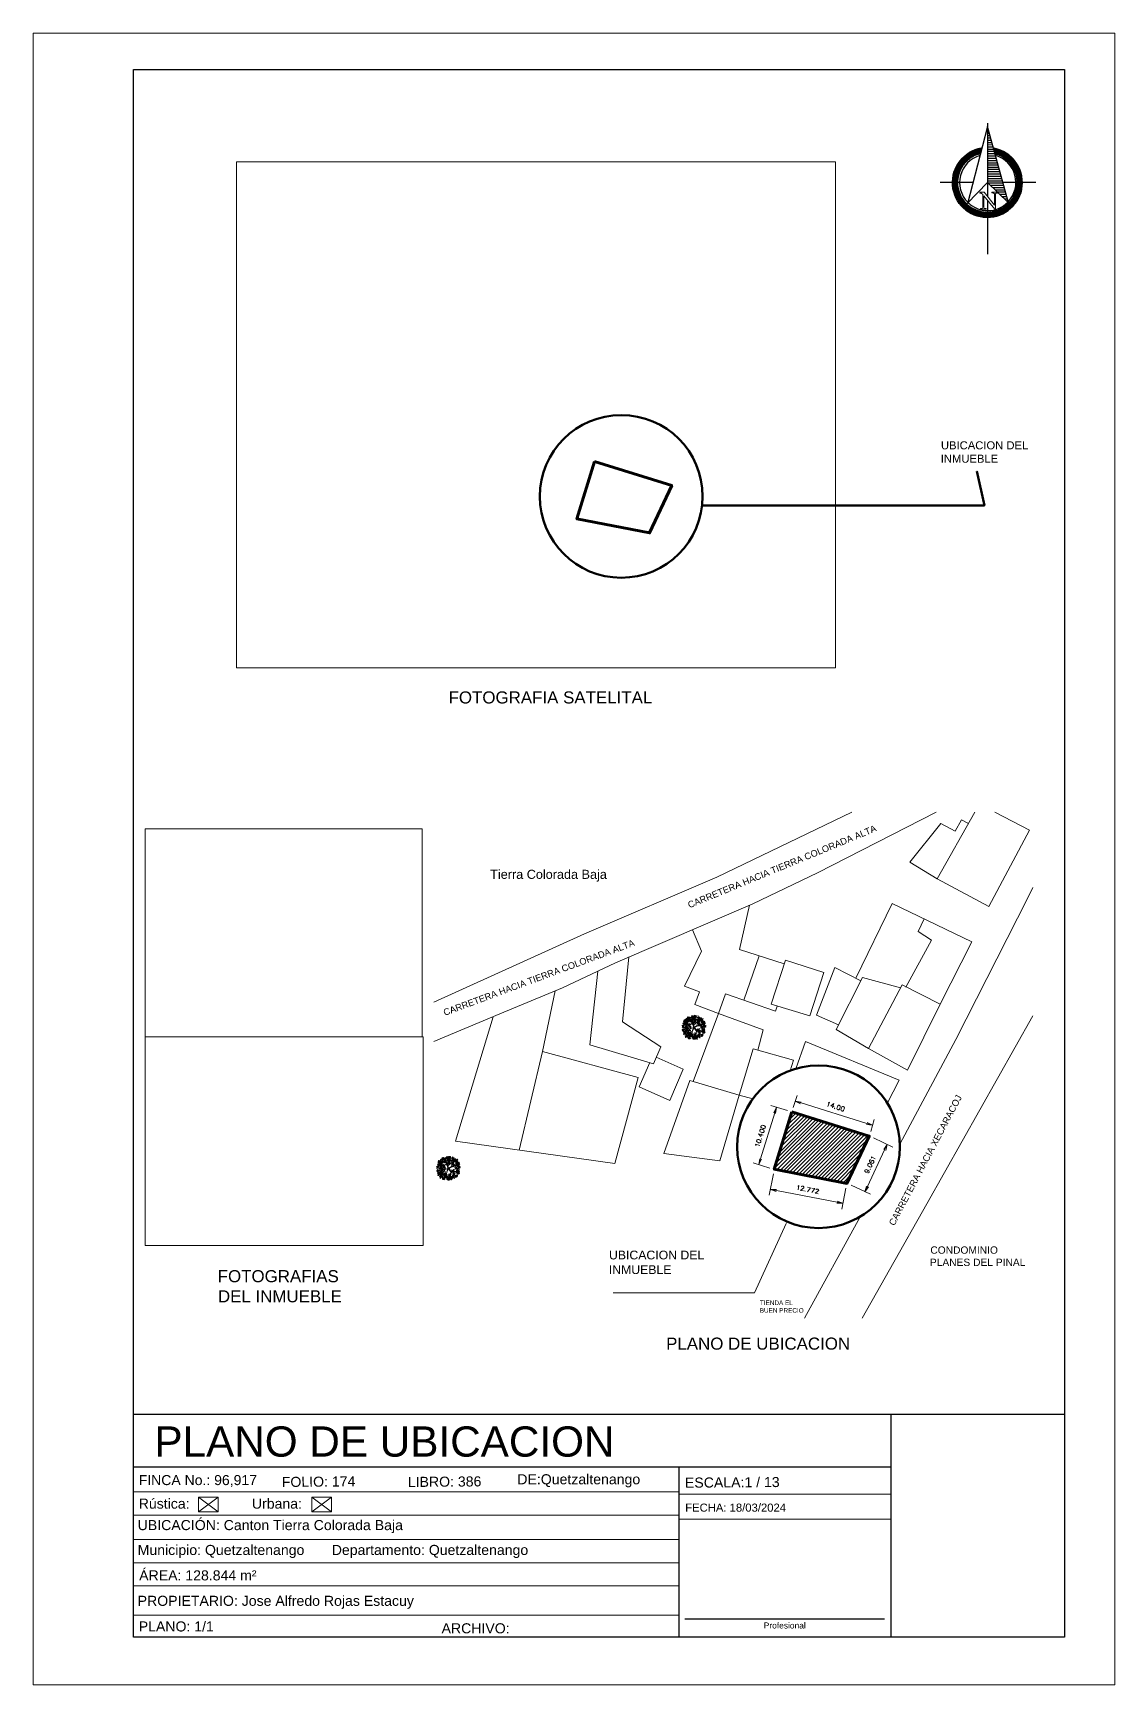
# Model space of a CAD drawing. Header units: millimetres. Extents: x 2424 to 2568, y 2139 to 2359.
import ezdxf

# ---------------------------------------------------------------- set-up
doc = ezdxf.new("R2010")
doc.units = ezdxf.units.MM
for name, color, linetype in [('PDF_0', 7, 'Continuous'), ('PDF_10 Formato', 7, 'Continuous'), ('PDF_CVL_CUADCON_TIT', 7, 'Continuous'), ('PDF_FORMATO', 7, 'Continuous'), ('PDF_Text', 7, 'Continuous')]:
    doc.layers.add(name, color=color, linetype=linetype)
doc.styles.add('PDF Arial-BoldMT', font='arial.ttf')
doc.styles.add('PDF ArialMT', font='arial.ttf')

msp = doc.modelspace()

# ---------------------------------------------------------------- texts
at = {"layer": 'PDF_Text', "attachment_point": 4}
for s, insert, char_height, style in [('UBICACION DEL', (2545.09, 2303.71), 1.0691, 'PDF ArialMT'), ('INMUEBLE', (2545.07, 2301.93), 1.069, 'PDF ArialMT'), ('FOTOGRAFIA SATELITAL', (2479.57, 2270.14), 1.6096, 'PDF Arial-BoldMT'), ('Tierra Colorada Baja', (2485.11, 2246.42), 1.2047, 'PDF ArialMT'), ('UBICACION DEL', (2500.92, 2195.91), 1.1664, 'PDF ArialMT'), ('PLANES DEL PINAL', (2543.62, 2194.94), 0.9743, 'PDF ArialMT'), ('CONDOMINIO', (2543.68, 2196.57), 0.974, 'PDF ArialMT'), ('FOTOGRAFIAS', (2448.85, 2193.09), 1.6096, 'PDF Arial-BoldMT'), ('INMUEBLE', (2500.9, 2193.96), 1.166, 'PDF ArialMT'), ('DEL INMUEBLE', (2448.88, 2190.41), 1.6096, 'PDF Arial-BoldMT'), ('TIENDA EL', (2521, 2189.56), 0.607, 'PDF ArialMT'), ('BUEN PRECIO', (2520.98, 2188.54), 0.6075, 'PDF ArialMT'), ('PLANO DE UBICACION', (2508.52, 2184.11), 1.6096, 'PDF Arial-BoldMT'), ('PLANO DE UBICACION', (2440.43, 2171.06), 4.024, 'PDF ArialMT'), ('FINCA No.: 96,917', (2438.34, 2165.83), 1.3335, 'PDF Arial-BoldMT'), ('DE:Quetzaltenango', (2488.72, 2165.86), 1.3413, 'PDF Arial-BoldMT'), ('Rústica:', (2438.34, 2162.81), 1.341, 'PDF Arial-BoldMT'), ('Urbana:', (2453.4, 2162.81), 1.341, 'PDF Arial-BoldMT'), ('FECHA: 18/03/2024', (2511.06, 2162.28), 1.0731, 'PDF Arial-BoldMT'), ('UBICACIÓN: Canton Tierra Colorada Baja', (2438.2, 2159.76), 1.3413, 'PDF Arial-BoldMT'), ('Municipio: Quetzaltenango       Departamento: Quetzaltenango', (2438.2, 2156.45), 1.3413, 'PDF Arial-BoldMT'), ('ÁREA: 128.844 m²', (2438.4, 2153.26), 1.3413, 'PDF Arial-BoldMT'), ('PROPIETARIO: Jose Alfredo Rojas Estacuy', (2438.2, 2149.68), 1.3413, 'PDF Arial-BoldMT'), ('PLANO: 1/1', (2438.34, 2146.46), 1.341, 'PDF ArialMT'), ('ARCHIVO:', (2478.64, 2146.21), 1.341, 'PDF ArialMT'), ('Profesional', (2521.51, 2146.59), 0.8001, 'PDF ArialMT')]:
    msp.add_mtext(s, dxfattribs=dict(at, insert=insert, char_height=char_height, style=style))
for s, insert, char_height, rotation, style in [('CARRETERA HACIA TIERRA COLORADA ALTA', (2511.46, 2242.47), 0.8748, 22.4396, 'PDF ArialMT'), ('CARRETERA HACIA TIERRA COLORADA ALTA', (2478.92, 2228.16), 0.8748, 20.3028, 'PDF ArialMT'), ('CARRETERA HACIA XECARACOJ', (2538.5, 2199.94), 0.8748, 62.2704, 'PDF ArialMT'), ('FOLIO: 174', (2457.38, 2165.69), 1.341, 0.5218, 'PDF Arial-BoldMT'), ('LIBRO: 386', (2474.15, 2165.69), 1.341, 0.5218, 'PDF Arial-BoldMT'), ('ESCALA:1 / 13', (2511.03, 2165.6), 1.3413, 0.3993, 'PDF Arial-BoldMT')]:
    msp.add_mtext(s, dxfattribs=dict(at, insert=insert, char_height=char_height, rotation=rotation, style=style))

# ---------------------------------------------------------------- hatches: boundary and pattern name
at = {"layer": 'PDF_0', "transparency": 33554559}
msp.add_hatch(color=256, dxfattribs=at).paths.add_polyline_path([(2551.33, 2337.74), (2551.3, 2337.77), (2551.27, 2337.8), (2551.24, 2337.77), (2551.22, 2337.74), (2551.24, 2337.71), (2551.27, 2337.68), (2551.3, 2337.71)])

# ---------------------------------------------------------------- linework, layer by layer
at = {"layer": 'PDF_0', "lineweight": 30}
for points in [[(2548.59, 2335.93), (2551.27, 2338.7), (2554.07, 2336.02), (2551.3, 2346.18), (2548.62, 2335.87)], [(2551.3, 2346.63), (2551.3, 2336.81)], [(2549.3, 2338.7), (2545, 2338.7)], [(2557.71, 2338.7), (2553.36, 2338.7)], [(2551.3, 2336.3), (2551.3, 2329.15)]]:
    msp.add_lwpolyline(points, dxfattribs=at)
at = {"layer": 'PDF_0', "lineweight": 25}
for points in [[(2551.33, 2346.13), (2551.3, 2346.13)], [(2551.41, 2345.82), (2551.3, 2345.82)], [(2551.5, 2345.5), (2551.3, 2345.5)], [(2551.56, 2345.22), (2551.3, 2345.22)], [(2551.64, 2344.91), (2551.3, 2344.91)], [(2551.72, 2344.6), (2551.3, 2344.6)], [(2549.49, 2342.31), (2548.39, 2342.31)], [(2549.66, 2342.4), (2548.51, 2342.4)], [(2549.86, 2342.45), (2548.62, 2342.45)], [(2550.12, 2342.54), (2548.73, 2342.54)], [(2550.31, 2342.62), (2548.87, 2342.62)], [(2550.34, 2342.71), (2548.99, 2342.71)], [(2550.37, 2342.79), (2549.15, 2342.79)], [(2550.37, 2342.88), (2549.3, 2342.88)], [(2550.4, 2342.93), (2549.49, 2342.93)], [(2550.43, 2343.02), (2549.69, 2343.02)], [(2550.45, 2343.1), (2549.95, 2343.1)], [(2550.45, 2343.19), (2550.26, 2343.19)], [(2551.81, 2344.32), (2551.3, 2344.32)], [(2551.89, 2344.01), (2551.3, 2344.01)], [(2551.98, 2343.7), (2551.3, 2343.73)], [(2552.06, 2343.41), (2551.3, 2343.41)], [(2552.54, 2343.1), (2552.15, 2343.1), (2551.3, 2343.1)], [(2552.23, 2342.82), (2551.3, 2342.82)], [(2552.32, 2342.51), (2551.3, 2342.51)], [(2552.23, 2343.19), (2552.12, 2343.19)], [(2552.8, 2343.02), (2552.18, 2343.02)], [(2553, 2342.93), (2552.18, 2342.93)], [(2553.16, 2342.88), (2552.2, 2342.88)], [(2553.33, 2342.79), (2552.23, 2342.79)], [(2553.48, 2342.71), (2552.26, 2342.71)], [(2553.62, 2342.62), (2552.26, 2342.62)], [(2553.76, 2342.54), (2552.37, 2342.54)], [(2553.87, 2342.45), (2552.63, 2342.45)], [(2553.98, 2342.4), (2552.83, 2342.4)], [(2554.1, 2342.31), (2553, 2342.31)], [(2547.46, 2340.08), (2546.87, 2340.08)], [(2547.52, 2340.17), (2546.9, 2340.17)], [(2547.55, 2340.22), (2546.92, 2340.22)], [(2547.57, 2340.31), (2546.95, 2340.31)], [(2547.6, 2340.39), (2546.98, 2340.39)], [(2547.66, 2340.48), (2547.01, 2340.48)], [(2547.69, 2340.56), (2547.04, 2340.56)], [(2547.71, 2340.65), (2547.07, 2340.65)], [(2547.77, 2340.7), (2547.12, 2340.7)], [(2547.83, 2340.79), (2547.15, 2340.79)], [(2547.88, 2340.87), (2547.21, 2340.87)], [(2547.91, 2340.96), (2547.23, 2340.96)], [(2547.97, 2341.04), (2547.29, 2341.04)], [(2548.03, 2341.1), (2547.32, 2341.1)], [(2548.11, 2341.18), (2547.38, 2341.18)], [(2548.17, 2341.27), (2547.43, 2341.27)], [(2548.22, 2341.35), (2547.49, 2341.35)], [(2548.31, 2341.44), (2547.55, 2341.44)], [(2548.39, 2341.52), (2547.6, 2341.52)], [(2548.45, 2341.58), (2547.66, 2341.58)], [(2548.53, 2341.66), (2547.74, 2341.66)], [(2548.65, 2341.75), (2547.8, 2341.75)], [(2548.73, 2341.83), (2547.88, 2341.83)], [(2548.84, 2341.92), (2547.97, 2341.92)], [(2548.96, 2341.97), (2548.03, 2341.97)], [(2549.07, 2342.06), (2548.11, 2342.06)], [(2549.18, 2342.14), (2548.19, 2342.14)], [(2549.32, 2342.23), (2548.31, 2342.23)], [(2552.37, 2342.2), (2551.3, 2342.2)], [(2552.46, 2341.92), (2551.3, 2341.92)], [(2552.54, 2341.61), (2551.3, 2341.61)], [(2552.63, 2341.3), (2551.3, 2341.3)], [(2552.71, 2341.01), (2551.3, 2341.01)], [(2552.8, 2340.7), (2551.3, 2340.7)], [(2552.88, 2340.42), (2551.3, 2340.42)], [(2552.97, 2340.11), (2551.3, 2340.11)], [(2554.18, 2342.23), (2553.14, 2342.23)], [(2554.27, 2342.14), (2553.28, 2342.14)], [(2554.35, 2342.06), (2553.42, 2342.06)], [(2554.44, 2341.97), (2553.53, 2341.97)], [(2554.52, 2341.92), (2553.65, 2341.92)], [(2554.61, 2341.83), (2553.76, 2341.83)], [(2554.69, 2341.75), (2553.84, 2341.75)], [(2554.75, 2341.66), (2553.93, 2341.66)], [(2554.8, 2341.58), (2554.01, 2341.58)], [(2554.89, 2341.52), (2554.1, 2341.52)], [(2554.94, 2341.44), (2554.18, 2341.44)], [(2555, 2341.35), (2554.24, 2341.35)], [(2555.06, 2341.27), (2554.32, 2341.27)], [(2555.11, 2341.18), (2554.38, 2341.18)], [(2555.14, 2341.1), (2554.44, 2341.1)], [(2555.2, 2341.04), (2554.49, 2341.04)], [(2555.25, 2340.96), (2554.55, 2340.96)], [(2555.28, 2340.87), (2554.61, 2340.87)], [(2555.34, 2340.79), (2554.66, 2340.79)], [(2555.37, 2340.7), (2554.72, 2340.7)], [(2555.4, 2340.65), (2554.75, 2340.65)], [(2555.45, 2340.56), (2554.8, 2340.56)], [(2555.48, 2340.48), (2554.83, 2340.48)], [(2555.51, 2340.39), (2554.89, 2340.39)], [(2555.54, 2340.31), (2554.92, 2340.31)], [(2555.57, 2340.22), (2554.94, 2340.22)], [(2555.59, 2340.17), (2554.97, 2340.17)], [(2555.62, 2340.08), (2555, 2340.08)], [(2547.23, 2338.95), (2546.64, 2338.95)], [(2547.23, 2338.87), (2546.64, 2338.87)], [(2547.23, 2338.81), (2546.64, 2338.81)], [(2547.23, 2338.73), (2546.64, 2338.73)], [(2547.23, 2338.64), (2546.64, 2338.64)], [(2547.23, 2338.56), (2546.64, 2338.56)], [(2547.23, 2338.47), (2546.64, 2338.47)], [(2547.23, 2338.42), (2546.64, 2338.42)], [(2547.26, 2339.29), (2546.67, 2339.29)], [(2547.26, 2339.21), (2546.67, 2339.21)], [(2547.26, 2339.12), (2546.67, 2339.12)], [(2547.23, 2339.04), (2546.67, 2339.04)], [(2547.23, 2338.33), (2546.67, 2338.33)], [(2547.26, 2338.25), (2546.67, 2338.25)], [(2547.26, 2338.16), (2546.67, 2338.16)], [(2547.29, 2339.43), (2546.7, 2339.43)], [(2547.29, 2339.35), (2546.7, 2339.35)], [(2547.26, 2338.08), (2546.7, 2338.08)], [(2547.29, 2337.99), (2546.7, 2337.99)], [(2547.29, 2337.94), (2546.7, 2337.94)], [(2547.32, 2339.6), (2546.73, 2339.6)], [(2547.32, 2339.52), (2546.73, 2339.52)], [(2547.35, 2339.69), (2546.75, 2339.69)], [(2547.4, 2339.83), (2546.78, 2339.83)], [(2547.38, 2339.74), (2546.78, 2339.74)], [(2547.43, 2339.91), (2546.81, 2339.91)], [(2547.43, 2340), (2546.84, 2340)], [(2553.05, 2339.8), (2551.3, 2339.8)], [(2553.14, 2339.52), (2551.3, 2339.52)], [(2553.19, 2339.21), (2551.3, 2339.21)], [(2553.28, 2338.9), (2551.3, 2338.9)], [(2553.36, 2338.61), (2551.36, 2338.61)], [(2553.45, 2338.3), (2551.67, 2338.3)], [(2553.53, 2337.99), (2551.98, 2338.02)], [(2555.65, 2340), (2555.03, 2340)], [(2555.68, 2339.91), (2555.06, 2339.91)], [(2555.71, 2339.83), (2555.09, 2339.83)], [(2555.71, 2339.74), (2555.11, 2339.74)], [(2555.73, 2339.69), (2555.14, 2339.69)], [(2555.73, 2339.6), (2555.14, 2339.6)], [(2555.76, 2339.52), (2555.17, 2339.52)], [(2555.76, 2337.94), (2555.17, 2337.94)], [(2555.76, 2339.43), (2555.2, 2339.43)], [(2555.79, 2339.35), (2555.2, 2339.35)], [(2555.79, 2338.08), (2555.2, 2338.08)], [(2555.79, 2337.99), (2555.2, 2337.99)], [(2555.79, 2339.29), (2555.23, 2339.29)], [(2555.82, 2339.21), (2555.23, 2339.21)], [(2555.82, 2339.12), (2555.23, 2339.12)], [(2555.82, 2339.04), (2555.23, 2339.04)], [(2555.82, 2338.33), (2555.23, 2338.33)], [(2555.82, 2338.25), (2555.23, 2338.25)], [(2555.82, 2338.16), (2555.23, 2338.16)], [(2555.82, 2338.95), (2555.25, 2338.95)], [(2555.85, 2338.87), (2555.25, 2338.87)], [(2555.85, 2338.81), (2555.25, 2338.81)], [(2555.85, 2338.73), (2555.25, 2338.73)], [(2555.85, 2338.64), (2555.25, 2338.64)], [(2555.85, 2338.56), (2555.25, 2338.56)], [(2555.82, 2338.47), (2555.25, 2338.47)], [(2555.82, 2338.42), (2555.25, 2338.42)], [(2547.32, 2337.85), (2546.73, 2337.85)], [(2547.35, 2337.77), (2546.75, 2337.77)], [(2547.35, 2337.68), (2546.75, 2337.68)], [(2547.38, 2337.6), (2546.78, 2337.6)], [(2547.4, 2337.54), (2546.81, 2337.54)], [(2547.43, 2337.46), (2546.81, 2337.46)], [(2547.46, 2337.37), (2546.84, 2337.37)], [(2547.49, 2337.29), (2546.87, 2337.29)], [(2547.52, 2337.2), (2546.9, 2337.2)], [(2547.55, 2337.12), (2546.92, 2337.12)], [(2547.57, 2337.06), (2546.95, 2337.06)], [(2547.63, 2336.98), (2546.98, 2336.98)], [(2547.66, 2336.89), (2547.01, 2336.89)], [(2547.69, 2336.81), (2547.04, 2336.81)], [(2547.74, 2336.72), (2547.09, 2336.72)], [(2547.8, 2336.64), (2547.12, 2336.64)], [(2547.83, 2336.58), (2547.18, 2336.58)], [(2547.88, 2336.5), (2547.21, 2336.5)], [(2547.94, 2336.41), (2547.26, 2336.41)], [(2548, 2336.33), (2547.29, 2336.33)], [(2548.05, 2336.24), (2547.35, 2336.24)], [(2548.11, 2336.19), (2547.4, 2336.19)], [(2548.19, 2336.1), (2547.46, 2336.1)], [(2548.25, 2336.02), (2547.52, 2336.02)], [(2548.34, 2335.93), (2547.57, 2335.93)], [(2548.42, 2335.85), (2547.63, 2335.85)], [(2548.48, 2335.76), (2547.69, 2335.76)], [(2548.59, 2335.71), (2547.77, 2335.71)], [(2553.62, 2337.71), (2552.29, 2337.71)], [(2553.7, 2337.4), (2552.6, 2337.4)], [(2553.79, 2337.12), (2552.94, 2337.12)], [(2553.87, 2336.81), (2553.25, 2336.81)], [(2553.96, 2336.5), (2553.56, 2336.5)], [(2554.01, 2336.21), (2553.87, 2336.21)], [(2554.72, 2335.71), (2553.9, 2335.71)], [(2554.8, 2335.76), (2553.98, 2335.76)], [(2554.86, 2335.85), (2554.07, 2335.85)], [(2554.92, 2335.93), (2554.15, 2335.93)], [(2554.97, 2336.02), (2554.24, 2336.02)], [(2555.03, 2336.1), (2554.29, 2336.1)], [(2555.09, 2336.19), (2554.35, 2336.19)], [(2555.14, 2336.24), (2554.44, 2336.24)], [(2555.17, 2336.33), (2554.49, 2336.33)], [(2555.23, 2336.41), (2554.55, 2336.41)], [(2555.28, 2336.5), (2554.61, 2336.5)], [(2555.31, 2336.58), (2554.63, 2336.58)], [(2555.37, 2336.64), (2554.69, 2336.64)], [(2555.4, 2336.72), (2554.75, 2336.72)], [(2555.42, 2336.81), (2554.77, 2336.81)], [(2555.48, 2336.89), (2554.83, 2336.89)], [(2555.51, 2336.98), (2554.86, 2336.98)], [(2555.54, 2337.06), (2554.92, 2337.06)], [(2555.57, 2337.12), (2554.94, 2337.12)], [(2555.59, 2337.2), (2554.97, 2337.2)], [(2555.62, 2337.29), (2555, 2337.29)], [(2555.65, 2337.37), (2555.03, 2337.37)], [(2555.68, 2337.46), (2555.06, 2337.46)], [(2555.68, 2337.54), (2555.09, 2337.54)], [(2555.73, 2337.68), (2555.11, 2337.68)], [(2555.71, 2337.6), (2555.11, 2337.6)], [(2555.73, 2337.77), (2555.14, 2337.77)], [(2555.76, 2337.85), (2555.17, 2337.85)], [(2548.67, 2335.62), (2547.83, 2335.62)], [(2548.76, 2335.54), (2547.91, 2335.54)], [(2548.87, 2335.45), (2547.97, 2335.45)], [(2548.99, 2335.37), (2548.05, 2335.37)], [(2549.1, 2335.31), (2548.14, 2335.31)], [(2549.24, 2335.23), (2548.25, 2335.23)], [(2549.38, 2335.14), (2548.34, 2335.14)], [(2549.55, 2335.06), (2548.42, 2335.06)], [(2549.72, 2334.97), (2548.53, 2334.97)], [(2549.95, 2334.89), (2548.65, 2334.89)], [(2550.2, 2334.83), (2548.76, 2334.83)], [(2550.57, 2334.75), (2548.9, 2334.75)], [(2553.45, 2334.66), (2551.27, 2334.66), (2549.04, 2334.66)], [(2553.28, 2334.58), (2551.27, 2334.58), (2549.18, 2334.58)], [(2553.11, 2334.49), (2551.27, 2334.49), (2549.35, 2334.49)], [(2552.94, 2334.41), (2551.27, 2334.41), (2549.55, 2334.41)], [(2552.71, 2334.35), (2551.27, 2334.35), (2549.78, 2334.35)], [(2552.46, 2334.27), (2551.27, 2334.27), (2550.03, 2334.27)], [(2552.12, 2334.18), (2551.27, 2334.18), (2550.37, 2334.18)], [(2551.39, 2334.1), (2551.27, 2334.1), (2551.1, 2334.1)], [(2553.59, 2334.75), (2551.92, 2334.75)], [(2553.7, 2334.83), (2552.29, 2334.83)], [(2553.84, 2334.89), (2552.54, 2334.89)], [(2553.96, 2334.97), (2552.74, 2334.97)], [(2554.04, 2335.06), (2552.94, 2335.06)], [(2554.15, 2335.14), (2553.11, 2335.14)], [(2554.24, 2335.23), (2553.25, 2335.23)], [(2554.32, 2335.31), (2553.39, 2335.31)], [(2554.41, 2335.37), (2553.5, 2335.37)], [(2554.49, 2335.45), (2553.62, 2335.45)], [(2554.58, 2335.54), (2553.73, 2335.54)], [(2554.66, 2335.62), (2553.81, 2335.62)]]:
    msp.add_lwpolyline(points, dxfattribs=at)
at = {"layer": 'PDF_0', "lineweight": 30}
msp.add_lwpolyline([(2548.7, 2336.04, 0.194727), (2551.29, 2334.97, 0.204974), (2554.01, 2336.11)], format="xyb", dxfattribs=at)
at = {"layer": 'PDF_0', "lineweight": 20}
for points in [[(2550.28, 2337.4), (2550.85, 2337.4), (2552.2, 2335.68), (2552.2, 2337.2), (2552.04, 2337.34), (2551.87, 2337.34), (2551.87, 2337.4), (2552.63, 2337.4), (2552.63, 2337.31), (2552.46, 2337.31), (2552.35, 2337.26), (2552.35, 2337.17), (2552.35, 2335.14), (2552.26, 2335.14), (2550.79, 2336.95), (2550.79, 2335.42), (2550.85, 2335.25), (2550.93, 2335.23), (2551.1, 2335.23), (2551.1, 2335.17), (2550.34, 2335.17), (2550.34, 2335.25), (2550.51, 2335.25), (2550.6, 2335.31), (2550.65, 2335.37), (2550.65, 2335.45), (2550.65, 2337.12), (2550.45, 2337.31), (2550.34, 2337.31), (2550.28, 2337.31), (2550.28, 2337.37)], [(2522.84, 2214.87), (2523.2, 2215.6), (2523.09, 2214.78)], [(2523.2, 2215.6), (2522.98, 2214.84)], [(2526.42, 2216.03), (2525.69, 2216.39), (2526.51, 2216.28)], [(2525.69, 2216.39), (2526.48, 2216.17)], [(2535.26, 2213.54), (2536, 2213.2), (2535.18, 2213.29)], [(2536, 2213.2), (2535.23, 2213.43)], [(2537.49, 2209.95), (2537.94, 2210.63), (2537.75, 2209.84)], [(2537.94, 2210.63), (2537.6, 2209.9)], [(2521.23, 2208.68), (2520.86, 2207.95), (2520.97, 2208.74)], [(2520.86, 2207.95), (2521.08, 2208.71)], [(2523.17, 2204.39), (2522.41, 2204.65), (2523.2, 2204.65)], [(2522.41, 2204.65), (2523.2, 2204.5)], [(2535.43, 2204.98), (2534.98, 2204.33), (2535.2, 2205.1)], [(2534.98, 2204.33), (2535.32, 2205.04)], [(2531.28, 2203.09), (2532.04, 2202.81), (2531.25, 2202.84)], [(2532.04, 2202.81), (2531.28, 2202.95)], [(2448.93, 2161.72), (2446.31, 2163.67)], [(2446.31, 2161.72), (2448.93, 2163.67)], [(2463.98, 2161.72), (2461.36, 2163.67)], [(2461.36, 2161.72), (2463.98, 2163.67)]]:
    msp.add_lwpolyline(points, dxfattribs=at)
at = {"layer": 'PDF_0', "lineweight": 9}
for points in [[(2510.83, 2226.45), (2510.81, 2226.47), (2510.72, 2226.5), (2510.64, 2226.47), (2510.66, 2226.42), (2510.75, 2226.42)], [(2510.72, 2226.25), (2510.81, 2226.36), (2510.81, 2226.42), (2510.75, 2226.36), (2510.66, 2226.22), (2510.69, 2226.19)], [(2510.81, 2225.91), (2510.78, 2225.88), (2510.69, 2225.88), (2510.66, 2225.94), (2510.72, 2225.97), (2510.78, 2225.94)], [(2510.81, 2225.8), (2510.72, 2225.8), (2510.66, 2225.8), (2510.72, 2225.85), (2510.86, 2225.85), (2510.86, 2225.82)], [(2510.83, 2226.78), (2510.92, 2226.73), (2510.95, 2226.67), (2510.86, 2226.67), (2510.75, 2226.76), (2510.78, 2226.78)], [(2510.92, 2225.82), (2510.92, 2225.8), (2510.86, 2225.71), (2510.75, 2225.66), (2510.78, 2225.74), (2510.83, 2225.8)], [(2510.83, 2226.02), (2510.86, 2225.97), (2510.86, 2225.91), (2510.81, 2225.97), (2510.78, 2226.05), (2510.81, 2226.05)], [(2510.97, 2227.04), (2510.86, 2227.07), (2510.83, 2227.1), (2510.92, 2227.1), (2511.03, 2227.07), (2511.03, 2227.04)], [(2511.06, 2227.01), (2511.06, 2226.95), (2510.95, 2226.93), (2510.83, 2226.93), (2510.89, 2226.98), (2511, 2227.01)], [(2510.83, 2226.56), (2510.89, 2226.64), (2510.92, 2226.67), (2510.92, 2226.59), (2510.86, 2226.47), (2510.83, 2226.5)], [(2510.92, 2226.3), (2510.86, 2226.39), (2510.83, 2226.42), (2510.83, 2226.33), (2510.89, 2226.25), (2510.92, 2226.25)], [(2511, 2226.81), (2510.97, 2226.73), (2510.92, 2226.73), (2510.89, 2226.81), (2510.97, 2226.87), (2511, 2226.87)], [(2510.95, 2225.97), (2510.95, 2225.88), (2510.92, 2225.82), (2510.89, 2225.91), (2510.89, 2226.02), (2510.92, 2226.02)], [(2511, 2227.12), (2510.97, 2227.12), (2510.92, 2227.15), (2510.92, 2227.24), (2510.97, 2227.24), (2511, 2227.18)], [(2511.14, 2226.76), (2511.14, 2226.73), (2511.06, 2226.67), (2510.95, 2226.67), (2510.97, 2226.76), (2511.06, 2226.76)], [(2510.97, 2226.64), (2511, 2226.67), (2511.09, 2226.62), (2511.14, 2226.53), (2511.06, 2226.53), (2511, 2226.59)], [(2511.03, 2225.88), (2510.97, 2225.97), (2510.97, 2225.99), (2511.03, 2225.97), (2511.09, 2225.85), (2511.06, 2225.85)], [(2511.23, 2226.19), (2511.2, 2226.16), (2511.09, 2226.16), (2511, 2226.22), (2511.06, 2226.25), (2511.17, 2226.22)], [(2511.12, 2227.21), (2511.09, 2227.12), (2511.06, 2227.1), (2511.03, 2227.15), (2511.06, 2227.27), (2511.09, 2227.27)], [(2511.2, 2226.08), (2511.09, 2226.08), (2511.03, 2226.11), (2511.12, 2226.14), (2511.29, 2226.14), (2511.29, 2226.11)], [(2511.17, 2227.1), (2511.12, 2227.04), (2511.06, 2227.01), (2511.09, 2227.07), (2511.14, 2227.18), (2511.17, 2227.15)], [(2511.14, 2226.28), (2511.06, 2226.33), (2511.06, 2226.36), (2511.12, 2226.36), (2511.2, 2226.28), (2511.2, 2226.25)], [(2511.14, 2225.85), (2511.12, 2225.77), (2511.14, 2225.74), (2511.17, 2225.77), (2511.17, 2225.88), (2511.14, 2225.88)], [(2511.14, 2226.93), (2511.23, 2227.01), (2511.29, 2227.01), (2511.26, 2226.93), (2511.17, 2226.84), (2511.14, 2226.87)], [(2511.2, 2226.33), (2511.17, 2226.33), (2511.14, 2226.39), (2511.14, 2226.47), (2511.2, 2226.45), (2511.2, 2226.39)], [(2511.31, 2225.8), (2511.37, 2225.8), (2511.23, 2225.71), (2511.14, 2225.71), (2511.2, 2225.74)], [(2511.2, 2227.29), (2511.17, 2227.38), (2511.17, 2227.43), (2511.23, 2227.38), (2511.29, 2227.27), (2511.26, 2227.27)], [(2511.2, 2226.62), (2511.17, 2226.59), (2511.26, 2226.53), (2511.34, 2226.5), (2511.34, 2226.56), (2511.26, 2226.62)], [(2511.2, 2226.78), (2511.2, 2226.7), (2511.2, 2226.67), (2511.23, 2226.73), (2511.26, 2226.84), (2511.23, 2226.84)], [(2511.37, 2226.73), (2511.26, 2226.67), (2511.23, 2226.64), (2511.31, 2226.67), (2511.46, 2226.73), (2511.46, 2226.76)], [(2511.34, 2226.28), (2511.29, 2226.22), (2511.23, 2226.19), (2511.26, 2226.28), (2511.34, 2226.33), (2511.37, 2226.3)], [(2511.23, 2225.94), (2511.26, 2225.94), (2511.29, 2225.99), (2511.31, 2226.08), (2511.26, 2226.05), (2511.23, 2225.99)], [(2511.26, 2227.07), (2511.26, 2227.18), (2511.26, 2227.21), (2511.29, 2227.15), (2511.29, 2227.04), (2511.26, 2227.04)], [(2511.34, 2226.39), (2511.29, 2226.3), (2511.26, 2226.3), (2511.26, 2226.36), (2511.31, 2226.45), (2511.34, 2226.45)], [(2511.34, 2227.46), (2511.43, 2227.49), (2511.48, 2227.43), (2511.43, 2227.38), (2511.29, 2227.38), (2511.29, 2227.43)], [(2511.34, 2226.84), (2511.29, 2226.95), (2511.29, 2227.01), (2511.34, 2226.95), (2511.4, 2226.81), (2511.37, 2226.81)], [(2511.34, 2227.1), (2511.4, 2227.18), (2511.43, 2227.21), (2511.43, 2227.12), (2511.34, 2227.04), (2511.31, 2227.04)], [(2511.4, 2225.88), (2511.34, 2226.02), (2511.31, 2226.08), (2511.4, 2225.99), (2511.48, 2225.82), (2511.46, 2225.82)], [(2511.34, 2227.01), (2511.34, 2226.98), (2511.46, 2226.93), (2511.57, 2226.95), (2511.54, 2227.01), (2511.43, 2227.04)], [(2511.48, 2226.59), (2511.4, 2226.62), (2511.34, 2226.62), (2511.4, 2226.56), (2511.51, 2226.53), (2511.54, 2226.53)], [(2511.4, 2226.16), (2511.46, 2226.25), (2511.46, 2226.3), (2511.4, 2226.25), (2511.34, 2226.14), (2511.37, 2226.14)], [(2511.34, 2226.08), (2511.37, 2226.11), (2511.46, 2226.11), (2511.57, 2226.05), (2511.51, 2226.02), (2511.4, 2226.02)], [(2511.46, 2227.58), (2511.46, 2227.52), (2511.43, 2227.46), (2511.37, 2227.52), (2511.37, 2227.6), (2511.4, 2227.63)], [(2511.57, 2227.63), (2511.6, 2227.6), (2511.57, 2227.52), (2511.48, 2227.46), (2511.46, 2227.52), (2511.51, 2227.6)], [(2511.48, 2227.29), (2511.46, 2227.38), (2511.46, 2227.43), (2511.51, 2227.38), (2511.54, 2227.24), (2511.51, 2227.24)], [(2511.68, 2227.07), (2511.57, 2227.1), (2511.48, 2227.12), (2511.6, 2227.15), (2511.77, 2227.15), (2511.77, 2227.1)], [(2511.51, 2227.43), (2511.54, 2227.49), (2511.62, 2227.49), (2511.71, 2227.43), (2511.65, 2227.41), (2511.57, 2227.41)], [(2511.6, 2226.53), (2511.54, 2226.56), (2511.54, 2226.64), (2511.57, 2226.73), (2511.62, 2226.7), (2511.62, 2226.59)], [(2511.6, 2226.39), (2511.62, 2226.28), (2511.6, 2226.19), (2511.54, 2226.3), (2511.54, 2226.47), (2511.57, 2226.47)], [(2511.77, 2226.62), (2511.65, 2226.53), (2511.6, 2226.5), (2511.65, 2226.59), (2511.82, 2226.7), (2511.82, 2226.67)], [(2511.74, 2226.42), (2511.74, 2226.45), (2511.68, 2226.47), (2511.6, 2226.47), (2511.62, 2226.45), (2511.68, 2226.42)], [(2511.74, 2225.8), (2511.62, 2225.82), (2511.6, 2225.85), (2511.68, 2225.85), (2511.79, 2225.82), (2511.79, 2225.8)], [(2511.71, 2227.24), (2511.77, 2227.21), (2511.71, 2227.32), (2511.65, 2227.38), (2511.65, 2227.32)], [(2511.79, 2227.46), (2511.71, 2227.52), (2511.68, 2227.55), (2511.74, 2227.55), (2511.85, 2227.49), (2511.85, 2227.46)], [(2511.71, 2226.93), (2511.74, 2226.93), (2511.77, 2227.01), (2511.77, 2227.1), (2511.74, 2227.07), (2511.71, 2226.98)], [(2511.77, 2226.28), (2511.71, 2226.36), (2511.71, 2226.39), (2511.77, 2226.36), (2511.85, 2226.25), (2511.82, 2226.22)], [(2511.88, 2226.9), (2511.82, 2227.01), (2511.79, 2227.07), (2511.88, 2227.01), (2511.96, 2226.84), (2511.94, 2226.81)], [(2511.88, 2227.18), (2511.94, 2227.27), (2511.94, 2227.32), (2511.88, 2227.27), (2511.82, 2227.15), (2511.85, 2227.12)], [(2511.82, 2227.07), (2511.85, 2227.12), (2511.94, 2227.12), (2512.02, 2227.07), (2511.96, 2227.01), (2511.88, 2227.04)], [(2511.96, 2227.58), (2511.88, 2227.6), (2511.88, 2227.66), (2511.94, 2227.66), (2512.05, 2227.6), (2512.02, 2227.58)], [(2511.99, 2226.64), (2511.91, 2226.7), (2511.88, 2226.73), (2511.96, 2226.73), (2512.05, 2226.64), (2512.05, 2226.62)], [(2511.94, 2227.52), (2511.99, 2227.58), (2512.05, 2227.58), (2512.02, 2227.52), (2511.94, 2227.46), (2511.91, 2227.46)], [(2511.99, 2227.63), (2512.02, 2227.66), (2512.02, 2227.72), (2511.99, 2227.8), (2511.96, 2227.75), (2511.99, 2227.69)], [(2512.19, 2227.27), (2512.05, 2227.27), (2511.99, 2227.32), (2512.1, 2227.35), (2512.27, 2227.32), (2512.27, 2227.29)], [(2512.08, 2227.6), (2512.05, 2227.63), (2512.05, 2227.69), (2512.1, 2227.77), (2512.13, 2227.72), (2512.13, 2227.63)], [(2512.16, 2227.55), (2512.08, 2227.55), (2512.05, 2227.58), (2512.1, 2227.6), (2512.22, 2227.58), (2512.22, 2227.55)], [(2512.22, 2227.38), (2512.16, 2227.46), (2512.16, 2227.52), (2512.22, 2227.46), (2512.27, 2227.35), (2512.25, 2227.35)], [(2512.36, 2226.98), (2512.25, 2226.98), (2512.19, 2227.01), (2512.27, 2227.04), (2512.42, 2227.04), (2512.42, 2227.01)], [(2512.33, 2227.6), (2512.27, 2227.6), (2512.22, 2227.69), (2512.22, 2227.8), (2512.27, 2227.77), (2512.3, 2227.66)], [(2512.22, 2227.12), (2512.25, 2227.12), (2512.27, 2227.21), (2512.27, 2227.27), (2512.25, 2227.27), (2512.22, 2227.18)], [(2512.36, 2226.9), (2512.27, 2226.93), (2512.22, 2226.98), (2512.3, 2226.98), (2512.42, 2226.93), (2512.42, 2226.9)], [(2512.25, 2226.81), (2512.22, 2226.9), (2512.22, 2226.95), (2512.3, 2226.93), (2512.33, 2226.81), (2512.3, 2226.78)], [(2512.39, 2227.1), (2512.33, 2227.21), (2512.3, 2227.27), (2512.39, 2227.21), (2512.47, 2227.04), (2512.44, 2227.01)], [(2512.33, 2227.72), (2512.33, 2227.8), (2512.39, 2227.83), (2512.39, 2227.77), (2512.36, 2227.63), (2512.33, 2227.63)], [(2512.44, 2227.52), (2512.36, 2227.55), (2512.33, 2227.6), (2512.39, 2227.6), (2512.5, 2227.55), (2512.5, 2227.52)], [(2512.39, 2227.38), (2512.44, 2227.46), (2512.44, 2227.52), (2512.39, 2227.46), (2512.33, 2227.35), (2512.36, 2227.32)], [(2512.33, 2227.27), (2512.36, 2227.29), (2512.44, 2227.32), (2512.53, 2227.27), (2512.47, 2227.21), (2512.39, 2227.24)], [(2512.42, 2227.69), (2512.42, 2227.72), (2512.44, 2227.77), (2512.5, 2227.8), (2512.53, 2227.75), (2512.47, 2227.69)], [(2512.53, 2227.6), (2512.44, 2227.6), (2512.42, 2227.63), (2512.47, 2227.66), (2512.58, 2227.66), (2512.58, 2227.63)], [(2512.56, 2227.29), (2512.5, 2227.35), (2512.64, 2227.29), (2512.73, 2227.27), (2512.67, 2227.27)], [(2512.61, 2227.15), (2512.7, 2227.18), (2512.73, 2227.24), (2512.64, 2227.21), (2512.56, 2227.15), (2512.58, 2227.12)], [(2512.73, 2226.95), (2512.75, 2226.93), (2512.67, 2226.87), (2512.58, 2226.87), (2512.61, 2226.95), (2512.67, 2226.98)], [(2512.73, 2225.8), (2512.64, 2225.82), (2512.61, 2225.88), (2512.67, 2225.88), (2512.78, 2225.82), (2512.78, 2225.8)], [(2512.7, 2227.52), (2512.78, 2227.49), (2512.81, 2227.52), (2512.75, 2227.55), (2512.67, 2227.58), (2512.64, 2227.55)], [(2512.75, 2226.87), (2512.73, 2226.87), (2512.67, 2226.84), (2512.64, 2226.78), (2512.67, 2226.78), (2512.73, 2226.84)], [(2512.75, 2227.07), (2512.78, 2226.98), (2512.78, 2226.95), (2512.73, 2226.98), (2512.67, 2227.07), (2512.7, 2227.1)], [(2512.73, 2225.88), (2512.67, 2225.97), (2512.67, 2226.02), (2512.73, 2225.99), (2512.81, 2225.88), (2512.78, 2225.85)], [(2512.75, 2227.24), (2512.78, 2227.27), (2512.78, 2227.35), (2512.75, 2227.46), (2512.73, 2227.41), (2512.73, 2227.29)], [(2512.78, 2227.69), (2512.81, 2227.58), (2512.84, 2227.52), (2512.84, 2227.6), (2512.78, 2227.75), (2512.75, 2227.75)], [(2512.84, 2226.87), (2512.84, 2226.78), (2512.81, 2226.76), (2512.75, 2226.78), (2512.75, 2226.93), (2512.78, 2226.93)], [(2512.9, 2226.9), (2512.95, 2226.9), (2512.84, 2226.95), (2512.78, 2226.95), (2512.81, 2226.93)], [(2512.95, 2226.62), (2512.92, 2226.59), (2512.84, 2226.62), (2512.78, 2226.67), (2512.84, 2226.7), (2512.92, 2226.67)], [(2512.87, 2226.53), (2512.78, 2226.47), (2512.78, 2226.42), (2512.84, 2226.45), (2512.95, 2226.53), (2512.92, 2226.56)], [(2512.84, 2225.68), (2512.78, 2225.77), (2512.81, 2225.8), (2512.87, 2225.77), (2512.92, 2225.66), (2512.9, 2225.63)], [(2512.81, 2225.85), (2512.87, 2225.85), (2512.92, 2225.97), (2512.95, 2226.08), (2512.9, 2226.05), (2512.84, 2225.94)], [(2512.98, 2225.8), (2512.87, 2225.8), (2512.81, 2225.82), (2512.9, 2225.85), (2513.04, 2225.85), (2513.04, 2225.82)], [(2512.98, 2227.24), (2512.9, 2227.27), (2512.84, 2227.32), (2512.92, 2227.32), (2513.04, 2227.27), (2513.04, 2227.24)], [(2512.84, 2226.95), (2512.87, 2226.95), (2512.95, 2227.04), (2512.98, 2227.15), (2512.9, 2227.12), (2512.84, 2227.04)], [(2512.87, 2227.49), (2512.9, 2227.46), (2512.95, 2227.52), (2513.01, 2227.6), (2512.95, 2227.6), (2512.9, 2227.55)], [(2512.92, 2225.68), (2512.9, 2225.6), (2512.92, 2225.54), (2512.95, 2225.6), (2512.98, 2225.71), (2512.95, 2225.71)], [(2512.98, 2227.32), (2512.92, 2227.41), (2512.92, 2227.46), (2512.98, 2227.41), (2513.04, 2227.32), (2513.01, 2227.29)], [(2512.98, 2226.78), (2513.01, 2226.64), (2512.98, 2226.59), (2512.95, 2226.67), (2512.92, 2226.87), (2512.95, 2226.87)], [(2513.12, 2226.67), (2513.09, 2226.7), (2513.04, 2226.64), (2513.01, 2226.59), (2513.06, 2226.59), (2513.09, 2226.64)], [(2513.09, 2226.56), (2513.21, 2226.5), (2513.26, 2226.45), (2513.15, 2226.45), (2513.01, 2226.53), (2513.01, 2226.56)], [(2513.06, 2227.1), (2513.04, 2227.21), (2513.04, 2227.24), (2513.12, 2227.21), (2513.15, 2227.1), (2513.12, 2227.07)], [(2513.06, 2227.29), (2513.09, 2227.29), (2513.18, 2227.38), (2513.21, 2227.49), (2513.15, 2227.49), (2513.06, 2227.38)], [(2513.21, 2227.24), (2513.09, 2227.24), (2513.06, 2227.27), (2513.12, 2227.29), (2513.26, 2227.29), (2513.26, 2227.27)], [(2513.26, 2226.22), (2513.18, 2226.14), (2513.12, 2226.14), (2513.15, 2226.19), (2513.26, 2226.28), (2513.29, 2226.25)], [(2513.4, 2226.9), (2513.38, 2226.84), (2513.26, 2226.84), (2513.15, 2226.87), (2513.21, 2226.93), (2513.32, 2226.9)], [(2513.21, 2227.38), (2513.23, 2227.29), (2513.26, 2227.27), (2513.26, 2227.32), (2513.23, 2227.43), (2513.21, 2227.43)], [(2513.29, 2226.93), (2513.21, 2226.98), (2513.21, 2227.04), (2513.26, 2227.01), (2513.38, 2226.95), (2513.35, 2226.93)], [(2513.26, 2227.21), (2513.26, 2227.18), (2513.35, 2227.15), (2513.46, 2227.15), (2513.4, 2227.21), (2513.32, 2227.24)], [(2513.4, 2225.88), (2513.29, 2225.91), (2513.26, 2225.94), (2513.35, 2225.94), (2513.46, 2225.91), (2513.46, 2225.88)], [(2513.4, 2227.38), (2513.46, 2227.43), (2513.35, 2227.29), (2513.29, 2227.24), (2513.32, 2227.29)], [(2513.35, 2227.01), (2513.32, 2227.01), (2513.29, 2227.07), (2513.29, 2227.15), (2513.35, 2227.12), (2513.35, 2227.07)], [(2513.32, 2226.19), (2513.29, 2226.25), (2513.29, 2226.11), (2513.32, 2226.05), (2513.32, 2226.08)], [(2513.35, 2226.7), (2513.32, 2226.78), (2513.32, 2226.84), (2513.4, 2226.78), (2513.43, 2226.67), (2513.4, 2226.64)], [(2513.46, 2225.8), (2513.38, 2225.77), (2513.32, 2225.77), (2513.38, 2225.82), (2513.49, 2225.88), (2513.49, 2225.85)], [(2513.46, 2227.1), (2513.43, 2227.01), (2513.4, 2226.98), (2513.4, 2227.04), (2513.43, 2227.15), (2513.46, 2227.12)], [(2513.52, 2226.98), (2513.43, 2226.9), (2513.4, 2226.9), (2513.43, 2226.95), (2513.52, 2227.04), (2513.52, 2227.01)], [(2513.52, 2226.39), (2513.43, 2226.42), (2513.4, 2226.45), (2513.46, 2226.45), (2513.57, 2226.42), (2513.57, 2226.39)], [(2513.46, 2225.91), (2513.52, 2225.94), (2513.49, 2226.05), (2513.43, 2226.16), (2513.4, 2226.08), (2513.43, 2225.99)], [(2513.46, 2226.84), (2513.46, 2226.87), (2513.52, 2226.98), (2513.63, 2227.04), (2513.63, 2226.95), (2513.54, 2226.87)], [(2513.46, 2226.7), (2513.46, 2226.78), (2513.46, 2226.84), (2513.52, 2226.78), (2513.52, 2226.67), (2513.49, 2226.67)], [(2513.52, 2225.74), (2513.52, 2225.66), (2513.49, 2225.6), (2513.46, 2225.66), (2513.46, 2225.77), (2513.49, 2225.77)], [(2513.63, 2225.97), (2513.54, 2225.91), (2513.49, 2225.88), (2513.54, 2225.97), (2513.63, 2226.05), (2513.66, 2226.02)], [(2513.63, 2225.8), (2513.54, 2225.82), (2513.49, 2225.85), (2513.57, 2225.88), (2513.69, 2225.82), (2513.69, 2225.8)], [(2513.57, 2226.87), (2513.66, 2226.9), (2513.71, 2226.9), (2513.66, 2226.84), (2513.54, 2226.81), (2513.52, 2226.84)], [(2513.57, 2226.64), (2513.52, 2226.73), (2513.54, 2226.76), (2513.57, 2226.73), (2513.63, 2226.64), (2513.6, 2226.62)], [(2513.57, 2226.5), (2513.6, 2226.42), (2513.6, 2226.39), (2513.54, 2226.42), (2513.52, 2226.5), (2513.54, 2226.53)], [(2513.54, 2225.68), (2513.6, 2225.71), (2513.66, 2225.71), (2513.63, 2225.63), (2513.54, 2225.6), (2513.52, 2225.63)], [(2513.57, 2226.28), (2513.57, 2226.33), (2513.63, 2226.36), (2513.63, 2226.3), (2513.6, 2226.22), (2513.57, 2226.22)], [(2513.6, 2226.78), (2513.63, 2226.81), (2513.69, 2226.78), (2513.74, 2226.76), (2513.69, 2226.73), (2513.63, 2226.76)], [(2513.63, 2226.45), (2513.66, 2226.53), (2513.71, 2226.53), (2513.71, 2226.47), (2513.66, 2226.39), (2513.63, 2226.39)], [(2513.63, 2226.33), (2513.66, 2226.36), (2513.74, 2226.36), (2513.8, 2226.3), (2513.74, 2226.25), (2513.66, 2226.28)], [(2513.69, 2226.42), (2513.69, 2226.39), (2513.77, 2226.39), (2513.83, 2226.39), (2513.8, 2226.42), (2513.71, 2226.42)], [(2510.83, 2225.51), (2510.78, 2225.49), (2510.92, 2225.46), (2510.97, 2225.49), (2510.95, 2225.51)], [(2510.97, 2225.46), (2510.95, 2225.46), (2510.86, 2225.37), (2510.83, 2225.26), (2510.89, 2225.29), (2510.95, 2225.37)], [(2510.97, 2225.66), (2511, 2225.57), (2511, 2225.51), (2510.92, 2225.54), (2510.89, 2225.66), (2510.92, 2225.68)], [(2511.06, 2225.51), (2511.14, 2225.46), (2511.2, 2225.43), (2511.12, 2225.43), (2511, 2225.49), (2511, 2225.51)], [(2511.06, 2225.43), (2511.12, 2225.34), (2511.12, 2225.29), (2511.06, 2225.32), (2511, 2225.43), (2511.03, 2225.46)], [(2511.09, 2225.12), (2511.2, 2225.15), (2511.23, 2225.12), (2511.17, 2225.09), (2511.03, 2225.09), (2511.03, 2225.12)], [(2511.23, 2225.09), (2511.2, 2225.09), (2511.12, 2224.98), (2511.09, 2224.86), (2511.17, 2224.89), (2511.23, 2225.01)], [(2511.12, 2225.68), (2511.12, 2225.66), (2511.17, 2225.57), (2511.26, 2225.54), (2511.26, 2225.6), (2511.17, 2225.66)], [(2511.23, 2225.26), (2511.26, 2225.18), (2511.26, 2225.15), (2511.17, 2225.18), (2511.14, 2225.29), (2511.17, 2225.32)], [(2511.34, 2225.15), (2511.43, 2225.12), (2511.46, 2225.09), (2511.37, 2225.06), (2511.26, 2225.12), (2511.29, 2225.15)], [(2511.31, 2225.06), (2511.37, 2224.98), (2511.4, 2224.92), (2511.31, 2224.98), (2511.26, 2225.06), (2511.29, 2225.09)], [(2511.43, 2225.34), (2511.34, 2225.32), (2511.29, 2225.34), (2511.37, 2225.37), (2511.51, 2225.37), (2511.51, 2225.34)], [(2511.46, 2225.49), (2511.6, 2225.46), (2511.65, 2225.43), (2511.54, 2225.43), (2511.37, 2225.46), (2511.37, 2225.49)], [(2511.43, 2224.89), (2511.51, 2224.92), (2511.54, 2224.89), (2511.51, 2224.86), (2511.4, 2224.84), (2511.4, 2224.86)], [(2511.51, 2224.98), (2511.6, 2224.95), (2511.65, 2224.92), (2511.57, 2224.92), (2511.46, 2224.95), (2511.46, 2224.98)], [(2511.54, 2224.84), (2511.57, 2224.81), (2511.54, 2224.75), (2511.48, 2224.7), (2511.46, 2224.75), (2511.51, 2224.81)], [(2511.62, 2225.43), (2511.65, 2225.37), (2511.6, 2225.29), (2511.51, 2225.26), (2511.51, 2225.32), (2511.57, 2225.4)], [(2511.6, 2225.6), (2511.57, 2225.57), (2511.6, 2225.51), (2511.68, 2225.46), (2511.68, 2225.51), (2511.62, 2225.57)], [(2511.65, 2224.81), (2511.65, 2224.72), (2511.62, 2224.67), (2511.6, 2224.75), (2511.6, 2224.86), (2511.62, 2224.86)], [(2511.65, 2224.92), (2511.68, 2224.92), (2511.74, 2224.84), (2511.77, 2224.72), (2511.71, 2224.75), (2511.65, 2224.86)], [(2511.71, 2225.54), (2511.79, 2225.63), (2511.85, 2225.68), (2511.82, 2225.57), (2511.71, 2225.43), (2511.68, 2225.46)], [(2511.68, 2225.32), (2511.68, 2225.37), (2511.77, 2225.26), (2511.77, 2225.2), (2511.74, 2225.23)], [(2511.77, 2225.2), (2511.85, 2225.18), (2511.91, 2225.15), (2511.82, 2225.15), (2511.68, 2225.15), (2511.68, 2225.18)], [(2511.91, 2225.12), (2511.85, 2225.12), (2511.77, 2225.03), (2511.71, 2224.92), (2511.79, 2224.95), (2511.88, 2225.03)], [(2511.91, 2225.32), (2511.94, 2225.23), (2511.91, 2225.18), (2511.85, 2225.2), (2511.82, 2225.34), (2511.85, 2225.34)], [(2511.96, 2225.06), (2512.02, 2224.98), (2512.02, 2224.95), (2511.96, 2224.98), (2511.91, 2225.12), (2511.94, 2225.12)], [(2511.99, 2225.15), (2512.08, 2225.12), (2512.1, 2225.09), (2512.02, 2225.09), (2511.94, 2225.15), (2511.94, 2225.18)], [(2511.96, 2225.26), (2511.99, 2225.34), (2512.05, 2225.37), (2512.08, 2225.32), (2512.02, 2225.2), (2511.99, 2225.2)], [(2512.08, 2224.86), (2512.13, 2224.86), (2512.19, 2224.84), (2512.13, 2224.81), (2512.02, 2224.81), (2512.02, 2224.84)], [(2512.16, 2224.78), (2512.19, 2224.75), (2512.13, 2224.7), (2512.08, 2224.67), (2512.08, 2224.72), (2512.13, 2224.75)], [(2512.16, 2224.95), (2512.25, 2224.89), (2512.27, 2224.86), (2512.19, 2224.86), (2512.1, 2224.92), (2512.1, 2224.95)], [(2512.25, 2225.06), (2512.19, 2225.03), (2512.3, 2225.15), (2512.36, 2225.2), (2512.33, 2225.15)], [(2512.27, 2224.75), (2512.25, 2224.67), (2512.22, 2224.61), (2512.19, 2224.7), (2512.22, 2224.81), (2512.25, 2224.81)], [(2512.25, 2225.32), (2512.33, 2225.29), (2512.39, 2225.32), (2512.33, 2225.34), (2512.22, 2225.37), (2512.22, 2225.34)], [(2512.39, 2225.23), (2512.39, 2225.26), (2512.3, 2225.29), (2512.22, 2225.32), (2512.25, 2225.26), (2512.33, 2225.23)], [(2512.27, 2224.86), (2512.3, 2224.86), (2512.36, 2224.75), (2512.39, 2224.64), (2512.3, 2224.7), (2512.27, 2224.78)], [(2512.33, 2225.49), (2512.33, 2225.54), (2512.39, 2225.4), (2512.42, 2225.32), (2512.39, 2225.37)], [(2512.42, 2225.06), (2512.42, 2225.15), (2512.39, 2225.18), (2512.39, 2225.12), (2512.39, 2225.01), (2512.42, 2225.01)], [(2512.47, 2224.98), (2512.53, 2224.89), (2512.56, 2224.84), (2512.47, 2224.86), (2512.39, 2224.95), (2512.39, 2224.98)], [(2512.42, 2224.75), (2512.47, 2224.81), (2512.53, 2224.84), (2512.5, 2224.75), (2512.42, 2224.67), (2512.39, 2224.7)], [(2512.42, 2225.29), (2512.44, 2225.26), (2512.53, 2225.34), (2512.56, 2225.43), (2512.5, 2225.4), (2512.44, 2225.34)], [(2512.44, 2225.15), (2512.42, 2225.23), (2512.42, 2225.29), (2512.5, 2225.23), (2512.53, 2225.12), (2512.5, 2225.12)], [(2512.64, 2224.95), (2512.58, 2224.89), (2512.53, 2224.89), (2512.53, 2224.98), (2512.58, 2225.03), (2512.64, 2225.01)], [(2512.75, 2224.89), (2512.73, 2224.84), (2512.64, 2224.84), (2512.56, 2224.84), (2512.58, 2224.89), (2512.67, 2224.89)], [(2512.56, 2224.81), (2512.61, 2224.84), (2512.67, 2224.75), (2512.7, 2224.67), (2512.64, 2224.67), (2512.58, 2224.75)], [(2512.78, 2225.09), (2512.64, 2225.09), (2512.58, 2225.12), (2512.67, 2225.15), (2512.84, 2225.15), (2512.87, 2225.12)], [(2512.78, 2225.2), (2512.73, 2225.29), (2512.75, 2225.34), (2512.81, 2225.29), (2512.87, 2225.18), (2512.84, 2225.15)], [(2512.78, 2224.95), (2512.81, 2224.95), (2512.87, 2225.01), (2512.87, 2225.09), (2512.81, 2225.06), (2512.78, 2225.01)], [(2512.9, 2225.51), (2512.9, 2225.49), (2512.95, 2225.4), (2513.06, 2225.37), (2513.04, 2225.43), (2512.98, 2225.49)], [(2512.98, 2224.89), (2512.9, 2225.01), (2512.9, 2225.09), (2512.95, 2225.01), (2513.04, 2224.84), (2513.01, 2224.84)], [(2513.09, 2225.6), (2512.98, 2225.57), (2512.92, 2225.51), (2513.01, 2225.54), (2513.18, 2225.63), (2513.15, 2225.63)], [(2512.98, 2225.18), (2512.92, 2225.15), (2512.95, 2225.26), (2513.01, 2225.32), (2513.01, 2225.26)], [(2512.92, 2225.06), (2512.92, 2225.12), (2513.04, 2225.12), (2513.12, 2225.06), (2513.06, 2225.03), (2512.98, 2225.03)], [(2513.12, 2225.15), (2513.18, 2225.23), (2513.21, 2225.26), (2513.21, 2225.18), (2513.15, 2225.09), (2513.12, 2225.09)], [(2513.21, 2225.26), (2513.21, 2225.29), (2513.32, 2225.34), (2513.43, 2225.34), (2513.38, 2225.29), (2513.29, 2225.26)], [(2513.21, 2225.03), (2513.21, 2225.12), (2513.23, 2225.15), (2513.26, 2225.12), (2513.26, 2225.01), (2513.23, 2225.01)], [(2513.4, 2225.6), (2513.46, 2225.63), (2513.32, 2225.63), (2513.26, 2225.6), (2513.29, 2225.6)], [(2513.32, 2225.23), (2513.4, 2225.23), (2513.46, 2225.2), (2513.38, 2225.18), (2513.26, 2225.2), (2513.26, 2225.23)], [(2513.29, 2225.15), (2513.32, 2225.18), (2513.38, 2225.12), (2513.4, 2225.06), (2513.35, 2225.06), (2513.32, 2225.12)], [(2513.4, 2225.51), (2513.46, 2225.6), (2513.49, 2225.6), (2513.49, 2225.54), (2513.43, 2225.46), (2513.4, 2225.49)], [(2513.49, 2225.54), (2513.54, 2225.57), (2513.6, 2225.54), (2513.63, 2225.46), (2513.54, 2225.43), (2513.52, 2225.49)], [(2513.57, 2225.6), (2513.57, 2225.57), (2513.63, 2225.54), (2513.71, 2225.54), (2513.69, 2225.57), (2513.63, 2225.6)], [(2478.3, 2208.29), (2478.22, 2208.32), (2478.16, 2208.34), (2478.25, 2208.34), (2478.36, 2208.32), (2478.36, 2208.29)], [(2478.39, 2208.26), (2478.39, 2208.2), (2478.27, 2208.18), (2478.16, 2208.18), (2478.22, 2208.23), (2478.33, 2208.26)], [(2478.36, 2208.06), (2478.3, 2207.98), (2478.25, 2207.98), (2478.22, 2208.06), (2478.3, 2208.12), (2478.33, 2208.12)], [(2478.33, 2208.37), (2478.3, 2208.37), (2478.25, 2208.4), (2478.25, 2208.49), (2478.3, 2208.49), (2478.33, 2208.43)], [(2478.44, 2208.46), (2478.41, 2208.37), (2478.39, 2208.34), (2478.39, 2208.4), (2478.39, 2208.51), (2478.41, 2208.51)], [(2478.5, 2208.34), (2478.44, 2208.29), (2478.41, 2208.26), (2478.41, 2208.32), (2478.47, 2208.43), (2478.5, 2208.4)], [(2478.5, 2208.18), (2478.56, 2208.26), (2478.61, 2208.26), (2478.58, 2208.18), (2478.5, 2208.09), (2478.47, 2208.12)], [(2478.56, 2208.54), (2478.5, 2208.63), (2478.5, 2208.68), (2478.56, 2208.63), (2478.61, 2208.51), (2478.58, 2208.51)], [(2478.58, 2208.32), (2478.58, 2208.43), (2478.58, 2208.46), (2478.61, 2208.4), (2478.61, 2208.29), (2478.58, 2208.29)], [(2478.67, 2208.71), (2478.75, 2208.74), (2478.81, 2208.68), (2478.75, 2208.63), (2478.61, 2208.63), (2478.61, 2208.68)], [(2478.67, 2208.09), (2478.61, 2208.2), (2478.64, 2208.26), (2478.67, 2208.2), (2478.73, 2208.06), (2478.7, 2208.06)], [(2478.67, 2208.34), (2478.73, 2208.43), (2478.75, 2208.46), (2478.75, 2208.37), (2478.67, 2208.29), (2478.64, 2208.29)], [(2478.67, 2208.26), (2478.67, 2208.23), (2478.78, 2208.18), (2478.89, 2208.2), (2478.87, 2208.26), (2478.75, 2208.29)], [(2478.78, 2208.82), (2478.78, 2208.77), (2478.75, 2208.71), (2478.7, 2208.77), (2478.7, 2208.85), (2478.75, 2208.88)], [(2478.81, 2208.54), (2478.78, 2208.63), (2478.81, 2208.68), (2478.84, 2208.6), (2478.87, 2208.49), (2478.84, 2208.49)], [(2478.89, 2208.88), (2478.92, 2208.85), (2478.89, 2208.77), (2478.81, 2208.71), (2478.81, 2208.77), (2478.84, 2208.85)], [(2478.84, 2208.68), (2478.87, 2208.74), (2478.95, 2208.74), (2479.04, 2208.68), (2479.01, 2208.66), (2478.89, 2208.66)], [(2479.01, 2208.32), (2478.89, 2208.34), (2478.84, 2208.37), (2478.92, 2208.4), (2479.09, 2208.4), (2479.09, 2208.34)], [(2479.04, 2208.49), (2478.98, 2208.57), (2478.98, 2208.63), (2479.04, 2208.57), (2479.12, 2208.46), (2479.09, 2208.46)], [(2479.12, 2208.71), (2479.04, 2208.74), (2479.01, 2208.8), (2479.06, 2208.8), (2479.18, 2208.74), (2479.18, 2208.71)], [(2479.04, 2208.18), (2479.06, 2208.18), (2479.09, 2208.26), (2479.09, 2208.34), (2479.06, 2208.32), (2479.04, 2208.23)], [(2479.21, 2208.15), (2479.15, 2208.26), (2479.12, 2208.32), (2479.21, 2208.26), (2479.29, 2208.09), (2479.26, 2208.06)], [(2479.21, 2208.43), (2479.26, 2208.51), (2479.26, 2208.57), (2479.21, 2208.51), (2479.15, 2208.4), (2479.18, 2208.37)], [(2479.15, 2208.32), (2479.18, 2208.37), (2479.26, 2208.37), (2479.35, 2208.32), (2479.29, 2208.26), (2479.21, 2208.29)], [(2479.29, 2208.82), (2479.23, 2208.85), (2479.21, 2208.91), (2479.26, 2208.91), (2479.37, 2208.85), (2479.35, 2208.82)], [(2479.26, 2208.77), (2479.35, 2208.8), (2479.37, 2208.82), (2479.35, 2208.77), (2479.26, 2208.71), (2479.23, 2208.71)], [(2479.35, 2208.88), (2479.35, 2208.91), (2479.35, 2208.97), (2479.32, 2209.05), (2479.29, 2208.99), (2479.32, 2208.94)], [(2479.52, 2208.51), (2479.4, 2208.51), (2479.35, 2208.57), (2479.43, 2208.6), (2479.6, 2208.57), (2479.6, 2208.54)], [(2479.43, 2208.85), (2479.37, 2208.88), (2479.37, 2208.94), (2479.43, 2209.02), (2479.49, 2208.97), (2479.46, 2208.88)], [(2479.49, 2208.8), (2479.4, 2208.8), (2479.37, 2208.82), (2479.43, 2208.85), (2479.54, 2208.82), (2479.54, 2208.8)], [(2479.54, 2208.63), (2479.6, 2208.6), (2479.54, 2208.71), (2479.49, 2208.77), (2479.49, 2208.71)], [(2479.69, 2208.23), (2479.57, 2208.23), (2479.52, 2208.26), (2479.6, 2208.29), (2479.74, 2208.29), (2479.74, 2208.26)], [(2479.66, 2208.85), (2479.6, 2208.85), (2479.54, 2208.94), (2479.54, 2209.05), (2479.6, 2209.02), (2479.63, 2208.91)], [(2479.54, 2208.37), (2479.57, 2208.37), (2479.6, 2208.46), (2479.6, 2208.51), (2479.57, 2208.51), (2479.54, 2208.43)], [(2479.6, 2208.06), (2479.54, 2208.15), (2479.57, 2208.2), (2479.63, 2208.18), (2479.66, 2208.06), (2479.63, 2208.03)], [(2479.69, 2208.15), (2479.6, 2208.18), (2479.57, 2208.23), (2479.63, 2208.23), (2479.74, 2208.18), (2479.74, 2208.15)], [(2479.71, 2208.32), (2479.66, 2208.46), (2479.63, 2208.51), (2479.71, 2208.46), (2479.8, 2208.29), (2479.77, 2208.26)], [(2479.66, 2208.97), (2479.69, 2209.05), (2479.71, 2209.08), (2479.71, 2209.02), (2479.69, 2208.88), (2479.66, 2208.88)], [(2479.77, 2208.77), (2479.69, 2208.8), (2479.66, 2208.85), (2479.71, 2208.85), (2479.83, 2208.8), (2479.83, 2208.77)], [(2479.71, 2208.63), (2479.77, 2208.71), (2479.77, 2208.77), (2479.71, 2208.71), (2479.66, 2208.6), (2479.69, 2208.57)], [(2479.66, 2208.51), (2479.69, 2208.54), (2479.77, 2208.57), (2479.85, 2208.51), (2479.8, 2208.46), (2479.71, 2208.49)], [(2479.74, 2208.94), (2479.74, 2208.97), (2479.77, 2209.02), (2479.85, 2209.05), (2479.85, 2208.99), (2479.8, 2208.94)], [(2479.85, 2208.85), (2479.77, 2208.85), (2479.74, 2208.88), (2479.8, 2208.91), (2479.91, 2208.91), (2479.91, 2208.88)], [(2479.88, 2208.54), (2479.83, 2208.6), (2479.97, 2208.54), (2480.05, 2208.51), (2480, 2208.51)], [(2479.97, 2208.4), (2480.02, 2208.43), (2480.05, 2208.49), (2480, 2208.46), (2479.91, 2208.4), (2479.91, 2208.37)], [(2480.08, 2208.2), (2480.08, 2208.18), (2480, 2208.12), (2479.94, 2208.12), (2479.94, 2208.2), (2480.02, 2208.23)], [(2480.02, 2208.77), (2480.11, 2208.74), (2480.14, 2208.74), (2480.08, 2208.8), (2480, 2208.82), (2479.97, 2208.8)], [(2480.08, 2208.12), (2480.05, 2208.12), (2480, 2208.09), (2479.97, 2208.03), (2480, 2208.03), (2480.05, 2208.09)], [(2480.08, 2208.32), (2480.11, 2208.23), (2480.11, 2208.2), (2480.05, 2208.23), (2480.02, 2208.32), (2480.02, 2208.34)], [(2480.08, 2208.49), (2480.11, 2208.51), (2480.11, 2208.6), (2480.08, 2208.71), (2480.05, 2208.66), (2480.05, 2208.54)], [(2480.17, 2208.12), (2480.17, 2208.03), (2480.14, 2208.01), (2480.08, 2208.03), (2480.08, 2208.18), (2480.11, 2208.18)], [(2480.11, 2208.94), (2480.11, 2208.99), (2480.17, 2208.85), (2480.17, 2208.77), (2480.14, 2208.82)], [(2480.22, 2208.15), (2480.28, 2208.15), (2480.19, 2208.2), (2480.11, 2208.2), (2480.14, 2208.18)], [(2480.17, 2208.2), (2480.22, 2208.2), (2480.28, 2208.29), (2480.31, 2208.4), (2480.25, 2208.37), (2480.19, 2208.29)], [(2480.19, 2208.74), (2480.22, 2208.71), (2480.31, 2208.77), (2480.33, 2208.85), (2480.28, 2208.85), (2480.22, 2208.8)], [(2480.31, 2208.49), (2480.22, 2208.51), (2480.19, 2208.57), (2480.25, 2208.57), (2480.36, 2208.51), (2480.36, 2208.49)], [(2480.31, 2208.57), (2480.25, 2208.66), (2480.25, 2208.71), (2480.31, 2208.66), (2480.36, 2208.57), (2480.36, 2208.54)], [(2480.31, 2208.03), (2480.33, 2207.89), (2480.31, 2207.84), (2480.28, 2207.92), (2480.25, 2208.12), (2480.28, 2208.12)], [(2480.42, 2208.34), (2480.36, 2208.43), (2480.39, 2208.49), (2480.45, 2208.46), (2480.48, 2208.34), (2480.45, 2208.32)], [(2480.39, 2208.54), (2480.45, 2208.54), (2480.5, 2208.63), (2480.53, 2208.74), (2480.48, 2208.74), (2480.42, 2208.63)], [(2480.53, 2208.49), (2480.45, 2208.49), (2480.39, 2208.51), (2480.48, 2208.54), (2480.62, 2208.54), (2480.62, 2208.51)], [(2480.73, 2208.15), (2480.7, 2208.09), (2480.59, 2208.09), (2480.48, 2208.12), (2480.53, 2208.18), (2480.65, 2208.15)], [(2480.53, 2208.63), (2480.56, 2208.54), (2480.59, 2208.51), (2480.59, 2208.57), (2480.56, 2208.68), (2480.53, 2208.68)], [(2480.62, 2208.18), (2480.56, 2208.23), (2480.53, 2208.29), (2480.59, 2208.26), (2480.7, 2208.2), (2480.67, 2208.18)], [(2480.59, 2208.46), (2480.59, 2208.43), (2480.7, 2208.4), (2480.79, 2208.4), (2480.76, 2208.46), (2480.65, 2208.49)], [(2480.73, 2208.63), (2480.79, 2208.68), (2480.67, 2208.54), (2480.62, 2208.49), (2480.65, 2208.54)], [(2480.67, 2208.26), (2480.65, 2208.26), (2480.62, 2208.32), (2480.62, 2208.4), (2480.67, 2208.37), (2480.7, 2208.32)], [(2480.81, 2208.34), (2480.79, 2208.26), (2480.73, 2208.23), (2480.73, 2208.29), (2480.79, 2208.4), (2480.79, 2208.37)], [(2480.84, 2208.23), (2480.79, 2208.15), (2480.73, 2208.15), (2480.76, 2208.2), (2480.84, 2208.29), (2480.84, 2208.26)], [(2480.81, 2208.09), (2480.79, 2208.12), (2480.84, 2208.23), (2480.96, 2208.29), (2480.96, 2208.2), (2480.87, 2208.12)], [(2480.9, 2208.12), (2481.01, 2208.15), (2481.04, 2208.15), (2480.98, 2208.09), (2480.87, 2208.06), (2480.87, 2208.09)], [(2478.16, 2207.69), (2478.13, 2207.72), (2478.05, 2207.75), (2477.96, 2207.72), (2477.99, 2207.67), (2478.1, 2207.67)], [(2478.13, 2207.16), (2478.1, 2207.13), (2478.05, 2207.13), (2477.99, 2207.19), (2478.05, 2207.21), (2478.1, 2207.19)], [(2478.13, 2207.05), (2478.05, 2207.05), (2477.99, 2207.05), (2478.05, 2207.1), (2478.19, 2207.1), (2478.19, 2207.07)], [(2478.08, 2207.5), (2478.13, 2207.61), (2478.13, 2207.67), (2478.08, 2207.61), (2478.02, 2207.47), (2478.02, 2207.44)], [(2478.25, 2207.07), (2478.25, 2207.05), (2478.19, 2206.96), (2478.08, 2206.9), (2478.1, 2206.99), (2478.19, 2207.05)], [(2478.19, 2208.03), (2478.27, 2207.98), (2478.27, 2207.92), (2478.19, 2207.92), (2478.1, 2208.01), (2478.1, 2208.03)], [(2478.16, 2207.27), (2478.19, 2207.21), (2478.19, 2207.16), (2478.13, 2207.19), (2478.1, 2207.3), (2478.13, 2207.3)], [(2478.16, 2206.76), (2478.1, 2206.73), (2478.25, 2206.71), (2478.3, 2206.73), (2478.27, 2206.76)], [(2478.16, 2207.81), (2478.22, 2207.89), (2478.25, 2207.92), (2478.25, 2207.84), (2478.19, 2207.72), (2478.16, 2207.75)], [(2478.25, 2207.55), (2478.19, 2207.64), (2478.16, 2207.67), (2478.16, 2207.58), (2478.22, 2207.5), (2478.25, 2207.5)], [(2478.3, 2206.71), (2478.27, 2206.71), (2478.19, 2206.62), (2478.16, 2206.51), (2478.22, 2206.51), (2478.3, 2206.62)], [(2478.27, 2207.21), (2478.27, 2207.13), (2478.25, 2207.07), (2478.22, 2207.16), (2478.22, 2207.27), (2478.25, 2207.27)], [(2478.3, 2206.9), (2478.33, 2206.79), (2478.33, 2206.76), (2478.27, 2206.79), (2478.22, 2206.9), (2478.25, 2206.93)], [(2478.47, 2208.01), (2478.47, 2207.98), (2478.39, 2207.92), (2478.27, 2207.92), (2478.33, 2208.01), (2478.41, 2208.01)], [(2478.3, 2207.89), (2478.33, 2207.92), (2478.41, 2207.86), (2478.47, 2207.78), (2478.39, 2207.78), (2478.33, 2207.84)], [(2478.36, 2207.13), (2478.41, 2207.1), (2478.36, 2207.21), (2478.3, 2207.24), (2478.3, 2207.21)], [(2478.56, 2207.44), (2478.53, 2207.41), (2478.41, 2207.41), (2478.33, 2207.47), (2478.39, 2207.5), (2478.5, 2207.47)], [(2478.41, 2206.76), (2478.5, 2206.71), (2478.53, 2206.68), (2478.44, 2206.68), (2478.33, 2206.73), (2478.36, 2206.76)], [(2478.39, 2206.68), (2478.44, 2206.59), (2478.44, 2206.54), (2478.39, 2206.57), (2478.33, 2206.68), (2478.36, 2206.71)], [(2478.56, 2207.33), (2478.41, 2207.33), (2478.36, 2207.36), (2478.44, 2207.38), (2478.61, 2207.38), (2478.61, 2207.36)], [(2478.41, 2206.37), (2478.53, 2206.4), (2478.58, 2206.37), (2478.5, 2206.34), (2478.36, 2206.34), (2478.36, 2206.37)], [(2478.47, 2207.53), (2478.39, 2207.58), (2478.39, 2207.61), (2478.44, 2207.61), (2478.53, 2207.53), (2478.53, 2207.5)], [(2478.47, 2207.1), (2478.5, 2207.13), (2478.5, 2207.02), (2478.47, 2206.99), (2478.44, 2207.02)], [(2478.44, 2206.93), (2478.44, 2206.9), (2478.5, 2206.82), (2478.58, 2206.79), (2478.58, 2206.85), (2478.5, 2206.9)], [(2478.58, 2206.31), (2478.53, 2206.34), (2478.47, 2206.23), (2478.44, 2206.11), (2478.5, 2206.14), (2478.56, 2206.25)], [(2478.53, 2207.58), (2478.5, 2207.58), (2478.47, 2207.64), (2478.5, 2207.72), (2478.53, 2207.69), (2478.56, 2207.64)], [(2478.64, 2207.05), (2478.7, 2207.05), (2478.56, 2206.96), (2478.47, 2206.96), (2478.53, 2206.99)], [(2478.56, 2206.51), (2478.58, 2206.42), (2478.58, 2206.4), (2478.53, 2206.42), (2478.47, 2206.54), (2478.5, 2206.57)], [(2478.56, 2208.03), (2478.53, 2207.95), (2478.53, 2207.92), (2478.58, 2207.98), (2478.58, 2208.09), (2478.56, 2208.09)], [(2478.53, 2207.86), (2478.53, 2207.84), (2478.58, 2207.78), (2478.67, 2207.75), (2478.67, 2207.81), (2478.58, 2207.86)], [(2478.7, 2207.98), (2478.58, 2207.92), (2478.56, 2207.89), (2478.64, 2207.92), (2478.78, 2207.98), (2478.78, 2208.01)], [(2478.67, 2207.53), (2478.61, 2207.47), (2478.56, 2207.44), (2478.58, 2207.53), (2478.7, 2207.58), (2478.7, 2207.55)], [(2478.56, 2207.19), (2478.58, 2207.19), (2478.61, 2207.24), (2478.64, 2207.33), (2478.58, 2207.3), (2478.56, 2207.24)], [(2478.67, 2207.64), (2478.61, 2207.55), (2478.58, 2207.55), (2478.58, 2207.61), (2478.64, 2207.69), (2478.67, 2207.69)], [(2478.67, 2206.31), (2478.73, 2206.23), (2478.73, 2206.17), (2478.67, 2206.23), (2478.58, 2206.31), (2478.61, 2206.34)], [(2478.78, 2206.59), (2478.67, 2206.57), (2478.61, 2206.59), (2478.7, 2206.62), (2478.84, 2206.62), (2478.84, 2206.59)], [(2478.67, 2206.4), (2478.75, 2206.37), (2478.78, 2206.34), (2478.73, 2206.31), (2478.61, 2206.37), (2478.61, 2206.4)], [(2478.81, 2207.84), (2478.87, 2207.78), (2478.73, 2207.81), (2478.67, 2207.86), (2478.73, 2207.86)], [(2478.75, 2207.41), (2478.78, 2207.5), (2478.78, 2207.55), (2478.73, 2207.5), (2478.67, 2207.38), (2478.7, 2207.38)], [(2478.67, 2207.3), (2478.7, 2207.36), (2478.81, 2207.36), (2478.89, 2207.3), (2478.84, 2207.27), (2478.73, 2207.27)], [(2478.73, 2207.13), (2478.67, 2207.27), (2478.67, 2207.33), (2478.73, 2207.24), (2478.81, 2207.07), (2478.78, 2207.07)], [(2478.78, 2206.73), (2478.7, 2206.71), (2478.87, 2206.68), (2478.98, 2206.68), (2478.92, 2206.71)], [(2478.75, 2206.14), (2478.84, 2206.17), (2478.89, 2206.14), (2478.84, 2206.11), (2478.73, 2206.09), (2478.73, 2206.11)], [(2478.84, 2206.23), (2478.95, 2206.2), (2478.98, 2206.17), (2478.89, 2206.17), (2478.78, 2206.2), (2478.81, 2206.23)], [(2478.89, 2206.09), (2478.89, 2206.06), (2478.87, 2206), (2478.81, 2205.94), (2478.78, 2206), (2478.84, 2206.06)], [(2478.95, 2206.68), (2478.98, 2206.62), (2478.92, 2206.54), (2478.84, 2206.51), (2478.84, 2206.57), (2478.89, 2206.65)], [(2478.92, 2207.78), (2478.89, 2207.81), (2478.87, 2207.89), (2478.89, 2207.98), (2478.95, 2207.95), (2478.95, 2207.84)], [(2478.95, 2207.64), (2478.95, 2207.53), (2478.92, 2207.44), (2478.87, 2207.53), (2478.87, 2207.72), (2478.89, 2207.72)], [(2478.92, 2206.85), (2478.89, 2206.82), (2478.92, 2206.76), (2479.01, 2206.71), (2479.01, 2206.76), (2478.95, 2206.82)], [(2479.09, 2207.86), (2478.98, 2207.78), (2478.92, 2207.75), (2478.98, 2207.84), (2479.15, 2207.95), (2479.15, 2207.92)], [(2479.06, 2207.67), (2479.06, 2207.69), (2479.01, 2207.72), (2478.92, 2207.72), (2478.95, 2207.69), (2479.04, 2207.67)], [(2479.06, 2207.05), (2478.98, 2207.07), (2478.92, 2207.1), (2479.01, 2207.1), (2479.12, 2207.07), (2479.12, 2207.05)], [(2478.98, 2206.06), (2478.98, 2205.97), (2478.95, 2205.92), (2478.92, 2206), (2478.92, 2206.11), (2478.95, 2206.11)], [(2478.98, 2206.17), (2479.01, 2206.17), (2479.09, 2206.09), (2479.09, 2205.97), (2479.04, 2206), (2478.98, 2206.11)], [(2479.01, 2206.57), (2479.06, 2206.48), (2479.09, 2206.45), (2479.09, 2206.51), (2479.04, 2206.62), (2479.01, 2206.62)], [(2479.09, 2206.45), (2479.18, 2206.42), (2479.23, 2206.4), (2479.15, 2206.4), (2479.01, 2206.4), (2479.01, 2206.42)], [(2479.04, 2206.79), (2479.12, 2206.88), (2479.18, 2206.9), (2479.15, 2206.82), (2479.06, 2206.68), (2479.04, 2206.71)], [(2479.09, 2207.53), (2479.06, 2207.61), (2479.06, 2207.64), (2479.12, 2207.61), (2479.18, 2207.5), (2479.15, 2207.47)], [(2479.23, 2206.37), (2479.18, 2206.37), (2479.09, 2206.28), (2479.06, 2206.17), (2479.12, 2206.2), (2479.21, 2206.28)], [(2479.23, 2206.57), (2479.26, 2206.45), (2479.23, 2206.42), (2479.18, 2206.45), (2479.15, 2206.59), (2479.21, 2206.59)], [(2479.32, 2207.89), (2479.23, 2207.95), (2479.21, 2207.98), (2479.29, 2207.98), (2479.4, 2207.89), (2479.37, 2207.86)], [(2479.32, 2206.31), (2479.35, 2206.23), (2479.35, 2206.2), (2479.29, 2206.23), (2479.23, 2206.34), (2479.26, 2206.37)], [(2479.32, 2206.4), (2479.4, 2206.37), (2479.43, 2206.34), (2479.37, 2206.34), (2479.26, 2206.4), (2479.26, 2206.42)], [(2479.29, 2206.51), (2479.35, 2206.59), (2479.37, 2206.62), (2479.4, 2206.57), (2479.35, 2206.45), (2479.32, 2206.45)], [(2479.4, 2206.11), (2479.49, 2206.11), (2479.52, 2206.09), (2479.46, 2206.06), (2479.35, 2206.06), (2479.35, 2206.09)], [(2479.49, 2206.03), (2479.52, 2206), (2479.46, 2205.94), (2479.4, 2205.92), (2479.4, 2205.97), (2479.46, 2206)], [(2479.49, 2206.2), (2479.57, 2206.14), (2479.6, 2206.11), (2479.54, 2206.11), (2479.43, 2206.17), (2479.43, 2206.2)], [(2479.57, 2206.31), (2479.52, 2206.28), (2479.63, 2206.4), (2479.69, 2206.45), (2479.66, 2206.4)], [(2479.6, 2206), (2479.57, 2206.06), (2479.52, 2205.94), (2479.54, 2205.86), (2479.57, 2205.92)], [(2479.57, 2206.57), (2479.66, 2206.54), (2479.71, 2206.57), (2479.66, 2206.59), (2479.54, 2206.62), (2479.54, 2206.59)], [(2479.71, 2206.48), (2479.71, 2206.51), (2479.63, 2206.54), (2479.54, 2206.57), (2479.57, 2206.51), (2479.66, 2206.48)], [(2479.6, 2206.11), (2479.66, 2206.11), (2479.69, 2206), (2479.71, 2205.89), (2479.66, 2205.94), (2479.6, 2206.03)], [(2479.66, 2206.73), (2479.66, 2206.79), (2479.71, 2206.65), (2479.74, 2206.57), (2479.71, 2206.62)], [(2479.77, 2206.31), (2479.74, 2206.25), (2479.71, 2206.37), (2479.71, 2206.42), (2479.74, 2206.4)], [(2479.8, 2206.23), (2479.88, 2206.14), (2479.88, 2206.09), (2479.8, 2206.11), (2479.71, 2206.2), (2479.74, 2206.23)], [(2479.74, 2206.54), (2479.77, 2206.51), (2479.85, 2206.59), (2479.91, 2206.68), (2479.83, 2206.65), (2479.77, 2206.59)], [(2479.77, 2206.4), (2479.74, 2206.48), (2479.74, 2206.54), (2479.83, 2206.48), (2479.85, 2206.37), (2479.83, 2206.37)], [(2479.74, 2206), (2479.8, 2206.06), (2479.85, 2206.09), (2479.83, 2206), (2479.74, 2205.92), (2479.74, 2205.94)], [(2479.97, 2206.2), (2479.91, 2206.14), (2479.85, 2206.14), (2479.85, 2206.23), (2479.94, 2206.28), (2479.97, 2206.25)], [(2480.08, 2206.14), (2480.05, 2206.09), (2479.97, 2206.09), (2479.88, 2206.09), (2479.91, 2206.14), (2480.02, 2206.14)], [(2479.88, 2206.06), (2479.94, 2206.09), (2480, 2206), (2480.02, 2205.92), (2479.97, 2205.92), (2479.91, 2206)], [(2480.11, 2206.34), (2479.97, 2206.34), (2479.91, 2206.37), (2480.02, 2206.4), (2480.19, 2206.4), (2480.19, 2206.37)], [(2480.05, 2207.05), (2479.97, 2207.07), (2479.94, 2207.13), (2480, 2207.13), (2480.11, 2207.07), (2480.11, 2207.05)], [(2480.05, 2207.13), (2480.02, 2207.21), (2480, 2207.27), (2480.08, 2207.21), (2480.14, 2207.13), (2480.11, 2207.1)], [(2480.11, 2206.45), (2480.08, 2206.54), (2480.08, 2206.59), (2480.14, 2206.54), (2480.19, 2206.42), (2480.17, 2206.4)], [(2480.31, 2207.86), (2480.25, 2207.84), (2480.17, 2207.86), (2480.11, 2207.92), (2480.17, 2207.95), (2480.25, 2207.92)], [(2480.19, 2207.78), (2480.11, 2207.72), (2480.11, 2207.67), (2480.17, 2207.69), (2480.28, 2207.78), (2480.25, 2207.81)], [(2480.11, 2206.2), (2480.17, 2206.2), (2480.19, 2206.25), (2480.19, 2206.34), (2480.14, 2206.31), (2480.11, 2206.25)], [(2480.14, 2207.1), (2480.19, 2207.1), (2480.25, 2207.21), (2480.31, 2207.33), (2480.22, 2207.3), (2480.17, 2207.19)], [(2480.31, 2207.05), (2480.19, 2207.05), (2480.14, 2207.07), (2480.22, 2207.1), (2480.36, 2207.1), (2480.36, 2207.07)], [(2480.17, 2206.93), (2480.14, 2207.02), (2480.14, 2207.05), (2480.19, 2207.02), (2480.25, 2206.9), (2480.22, 2206.88)], [(2480.22, 2206.76), (2480.22, 2206.73), (2480.31, 2206.65), (2480.39, 2206.62), (2480.36, 2206.68), (2480.31, 2206.73)], [(2480.31, 2206.14), (2480.36, 2206.09), (2480.31, 2206.25), (2480.22, 2206.34), (2480.22, 2206.25)], [(2480.25, 2206.93), (2480.25, 2206.85), (2480.25, 2206.79), (2480.28, 2206.85), (2480.31, 2206.96), (2480.28, 2206.96)], [(2480.31, 2206.42), (2480.25, 2206.4), (2480.31, 2206.51), (2480.36, 2206.57), (2480.36, 2206.51)], [(2480.25, 2206.31), (2480.28, 2206.37), (2480.36, 2206.37), (2480.45, 2206.31), (2480.39, 2206.28), (2480.31, 2206.28)], [(2480.42, 2206.85), (2480.5, 2206.88), (2480.36, 2206.79), (2480.28, 2206.76), (2480.31, 2206.82)], [(2480.45, 2207.92), (2480.42, 2207.95), (2480.36, 2207.89), (2480.33, 2207.84), (2480.39, 2207.84), (2480.45, 2207.89)], [(2480.42, 2207.78), (2480.53, 2207.75), (2480.59, 2207.69), (2480.48, 2207.69), (2480.33, 2207.78), (2480.33, 2207.81)], [(2480.59, 2207.47), (2480.5, 2207.38), (2480.45, 2207.36), (2480.5, 2207.44), (2480.59, 2207.53), (2480.62, 2207.5)], [(2480.48, 2206.4), (2480.48, 2206.34), (2480.53, 2206.42), (2480.53, 2206.51), (2480.5, 2206.48)], [(2480.53, 2206.51), (2480.53, 2206.54), (2480.65, 2206.59), (2480.76, 2206.59), (2480.73, 2206.54), (2480.62, 2206.51)], [(2480.53, 2206.28), (2480.53, 2206.37), (2480.56, 2206.4), (2480.59, 2206.37), (2480.59, 2206.25), (2480.56, 2206.25)], [(2480.73, 2207.13), (2480.62, 2207.16), (2480.59, 2207.19), (2480.67, 2207.19), (2480.79, 2207.16), (2480.79, 2207.13)], [(2480.73, 2206.85), (2480.79, 2206.88), (2480.65, 2206.88), (2480.59, 2206.85), (2480.62, 2206.85)], [(2480.65, 2206.48), (2480.73, 2206.48), (2480.79, 2206.45), (2480.7, 2206.42), (2480.59, 2206.45), (2480.59, 2206.48)], [(2480.65, 2207.44), (2480.62, 2207.5), (2480.62, 2207.36), (2480.65, 2207.3), (2480.65, 2207.33)], [(2480.62, 2206.4), (2480.65, 2206.42), (2480.7, 2206.37), (2480.73, 2206.31), (2480.67, 2206.31), (2480.65, 2206.37)], [(2480.7, 2207.95), (2480.65, 2208.03), (2480.65, 2208.06), (2480.73, 2208.03), (2480.76, 2207.92), (2480.73, 2207.89)], [(2480.79, 2207.05), (2480.81, 2207.1), (2480.7, 2207.07), (2480.65, 2207.02), (2480.7, 2207.02)], [(2480.84, 2207.64), (2480.76, 2207.67), (2480.73, 2207.69), (2480.79, 2207.69), (2480.9, 2207.67), (2480.9, 2207.64)], [(2480.79, 2207.16), (2480.84, 2207.19), (2480.81, 2207.3), (2480.76, 2207.41), (2480.73, 2207.33), (2480.76, 2207.24)], [(2480.73, 2206.76), (2480.79, 2206.85), (2480.84, 2206.85), (2480.81, 2206.79), (2480.76, 2206.71), (2480.73, 2206.73)], [(2480.79, 2207.95), (2480.79, 2208.03), (2480.81, 2208.09), (2480.84, 2208.03), (2480.84, 2207.92), (2480.81, 2207.92)], [(2480.84, 2206.99), (2480.84, 2206.9), (2480.81, 2206.85), (2480.79, 2206.9), (2480.79, 2207.02), (2480.81, 2207.02)], [(2480.96, 2207.21), (2480.87, 2207.16), (2480.81, 2207.13), (2480.87, 2207.21), (2480.96, 2207.3), (2480.98, 2207.27)], [(2480.81, 2206.79), (2480.87, 2206.82), (2480.93, 2206.79), (2480.96, 2206.71), (2480.9, 2206.68), (2480.84, 2206.73)], [(2480.9, 2207.75), (2480.93, 2207.67), (2480.93, 2207.64), (2480.9, 2207.67), (2480.84, 2207.75), (2480.87, 2207.78)], [(2480.96, 2207.05), (2480.87, 2207.07), (2480.84, 2207.1), (2480.9, 2207.13), (2481.01, 2207.07), (2481.01, 2207.05)], [(2480.87, 2206.93), (2480.93, 2206.96), (2480.98, 2206.96), (2480.96, 2206.88), (2480.87, 2206.85), (2480.84, 2206.88)], [(2480.9, 2207.89), (2480.87, 2207.98), (2480.87, 2208.01), (2480.93, 2207.98), (2480.96, 2207.89), (2480.93, 2207.86)], [(2480.9, 2207.53), (2480.9, 2207.58), (2480.96, 2207.61), (2480.96, 2207.55), (2480.93, 2207.47), (2480.9, 2207.47)], [(2480.9, 2206.85), (2480.9, 2206.82), (2480.96, 2206.79), (2481.04, 2206.76), (2481.01, 2206.82), (2480.96, 2206.85)], [(2480.93, 2208.03), (2480.96, 2208.06), (2481.01, 2208.03), (2481.07, 2208.01), (2481.01, 2207.98), (2480.96, 2208.01)], [(2480.96, 2207.69), (2481.01, 2207.78), (2481.04, 2207.78), (2481.07, 2207.72), (2480.98, 2207.64), (2480.96, 2207.64)], [(2480.96, 2207.58), (2480.98, 2207.61), (2481.07, 2207.61), (2481.13, 2207.55), (2481.07, 2207.5), (2480.98, 2207.53)], [(2481.01, 2207.67), (2481.01, 2207.64), (2481.1, 2207.64), (2481.18, 2207.64), (2481.13, 2207.67), (2481.07, 2207.67)]]:
    msp.add_lwpolyline(points, close=True, dxfattribs=at)
for points in [[(2510.78, 2226.22), (2511.71, 2226.05), (2511.17, 2225.2)], [(2511.2, 2226.56), (2510.81, 2226.39)], [(2511.17, 2225.82), (2510.83, 2225.85)], [(2511.51, 2226.47), (2510.86, 2226.67)], [(2511.46, 2225.66), (2510.92, 2225.71)], [(2511.37, 2226.11), (2511, 2225.49)], [(2511.82, 2226.08), (2511.09, 2227.04)], [(2511.34, 2226.7), (2511.2, 2227.18)], [(2511.65, 2227.24), (2511.31, 2227.32)], [(2513.32, 2225.23), (2513.04, 2225.29), (2512.84, 2225.6), (2512.61, 2225.63), (2512.25, 2226.16), (2511.99, 2225.68), (2512.16, 2226.19), (2512.08, 2226.84), (2511.48, 2227.43)], [(2511.71, 2226.05), (2512.16, 2226.19), (2511.71, 2226.02)], [(2511.79, 2227.07), (2511.85, 2227.63)], [(2512.1, 2226.81), (2512.19, 2226.22), (2512.16, 2226.56), (2512.25, 2226.25), (2512.19, 2226.33), (2512.22, 2226.22), (2512.19, 2226.16), (2512.02, 2225.8), (2512.22, 2226.19), (2512.1, 2225.94), (2512.25, 2226.19), (2512.61, 2225.66), (2512.27, 2226.19), (2512.73, 2226.45), (2512.25, 2226.22)], [(2512.1, 2227.15), (2512.33, 2227.66), (2512.16, 2226.59), (2512.08, 2226.84), (2512.08, 2227.63)], [(2512.73, 2227.01), (2512.16, 2226.53), (2512.25, 2226.28), (2512.95, 2226.56), (2512.3, 2226.19), (2512.64, 2225.66), (2512.84, 2225.6)], [(2512.25, 2226.22), (2512.44, 2226.3), (2512.25, 2226.22)], [(2512.56, 2225.71), (2512.42, 2225.12)], [(2512.56, 2225.77), (2513.66, 2225.8)], [(2512.58, 2226.39), (2512.98, 2227.43)], [(2513.06, 2227.41), (2513.01, 2227.01), (2512.73, 2227.01), (2512.73, 2227.35), (2512.87, 2227.49)], [(2512.81, 2226.47), (2513.69, 2226.11)], [(2512.92, 2226.56), (2513.66, 2226.53)], [(2513.01, 2227.01), (2513.38, 2227.12)], [(2513.06, 2225.77), (2513.54, 2225.63)], [(2513.18, 2226.56), (2513.49, 2226.95)], [(2513.18, 2226.33), (2513.69, 2226.36)], [(2511.96, 2225.51), (2511.26, 2225.12)], [(2511.62, 2225.34), (2511.43, 2225.01)], [(2511.74, 2225.37), (2511.6, 2224.89)], [(2511.99, 2225.68), (2511.94, 2225.29), (2512.42, 2224.75)], [(2512.1, 2225.12), (2511.96, 2224.78)], [(2512.61, 2224.78), (2512.42, 2225.12), (2512.22, 2224.75)], [(2512.87, 2225.51), (2512.87, 2225.12), (2512.95, 2224.95)], [(2479.15, 2207.33), (2478.41, 2208.29)], [(2478.67, 2207.95), (2478.53, 2208.43)], [(2478.98, 2208.49), (2478.64, 2208.57)], [(2480.65, 2206.48), (2480.36, 2206.54), (2480.17, 2206.85), (2479.94, 2206.88), (2479.57, 2207.41), (2479.32, 2206.93), (2479.49, 2207.44), (2479.4, 2208.09), (2478.81, 2208.68)], [(2479.12, 2208.32), (2479.18, 2208.88)], [(2479.43, 2208.4), (2479.66, 2208.91), (2479.49, 2207.84), (2479.4, 2208.09), (2479.4, 2208.88)], [(2480.05, 2208.26), (2479.49, 2207.78), (2479.57, 2207.53), (2480.28, 2207.81), (2479.63, 2207.44), (2479.97, 2206.9), (2480.17, 2206.85)], [(2479.91, 2207.64), (2480.31, 2208.68)], [(2480.39, 2208.66), (2480.33, 2208.26), (2480.05, 2208.26), (2480.08, 2208.6), (2480.19, 2208.74)], [(2480.33, 2208.26), (2480.7, 2208.37)], [(2480.5, 2207.81), (2480.81, 2208.2)], [(2479.04, 2207.27), (2479.49, 2207.44), (2479.04, 2207.3), (2478.1, 2207.47)], [(2478.53, 2207.81), (2478.13, 2207.64)], [(2478.5, 2207.07), (2478.16, 2207.1)], [(2478.87, 2207.72), (2478.19, 2207.92)], [(2478.78, 2206.9), (2478.25, 2206.96)], [(2478.7, 2207.36), (2478.33, 2206.73)], [(2479.06, 2207.3), (2478.5, 2206.45)], [(2479.29, 2206.76), (2478.58, 2206.37)], [(2478.95, 2206.59), (2478.75, 2206.25)], [(2479.06, 2206.62), (2478.92, 2206.14)], [(2479.32, 2206.93), (2479.26, 2206.54), (2479.74, 2206)], [(2479.43, 2206.37), (2479.29, 2206.03)], [(2479.43, 2208.06), (2479.52, 2207.47), (2479.49, 2207.81), (2479.57, 2207.5), (2479.52, 2207.58), (2479.54, 2207.47), (2479.52, 2207.41), (2479.35, 2207.05), (2479.54, 2207.44), (2479.43, 2207.19), (2479.57, 2207.44), (2479.94, 2206.9), (2479.6, 2207.44), (2480.05, 2207.69), (2479.57, 2207.47), (2479.77, 2207.55), (2479.6, 2207.47)], [(2479.94, 2206.03), (2479.74, 2206.37), (2479.54, 2206)], [(2479.88, 2206.96), (2479.74, 2206.37)], [(2479.88, 2207.02), (2480.98, 2207.05)], [(2480.14, 2207.72), (2481.01, 2207.36)], [(2480.19, 2206.76), (2480.19, 2206.37), (2480.28, 2206.2)], [(2480.25, 2207.81), (2480.98, 2207.78)], [(2480.39, 2207.02), (2480.87, 2206.88)], [(2480.5, 2207.58), (2481.01, 2207.61)]]:
    msp.add_lwpolyline(points, dxfattribs=at)
at = {"layer": 'PDF_0', "lineweight": 20}
for points in [[(2446.31, 2161.72), (2448.93, 2161.72), (2448.93, 2163.67), (2446.31, 2163.67)], [(2461.36, 2161.72), (2463.98, 2161.72), (2463.98, 2163.67), (2461.36, 2163.67)]]:
    msp.add_lwpolyline(points, close=True, dxfattribs=at)
at = {"layer": 'PDF_0', "lineweight": 50}
for radius, start, end in [(4.59, 99.6187, 79.0466), (4.02, 103.4143, 74.8775)]:
    msp.add_arc((2551.26, 2338.71), radius, start, end, dxfattribs=at)
at = {"layer": 'PDF_0', "lineweight": 30}
for start, end in [(106.3803, 224.5112), (317.1202, 73.3997)]:
    msp.add_arc((2551.32, 2338.71), 3.74, start, end, dxfattribs=at)
at = {"layer": 'PDF_10 Formato', "lineweight": 9}
msp.add_lwpolyline([(2424.28, 2138.68), (2424.28, 2358.61), (2568.24, 2358.61), (2568.24, 2138.68)], close=True, dxfattribs=at)
at = {"layer": 'PDF_10 Formato', "lineweight": 25}
msp.add_lwpolyline([(2437.64, 2353.75), (2561.55, 2353.75), (2561.55, 2145.06), (2437.64, 2145.06)], close=True, dxfattribs=at)
at = {"layer": 'PDF_CVL_CUADCON_TIT', "lineweight": 20}
for points in [[(2451.33, 2274.11), (2451.33, 2341.44), (2531.08, 2341.44), (2531.08, 2274.11)], [(2531.53, 2215.86), (2531.45, 2215.86), (2531.36, 2215.8), (2531.31, 2215.66), (2531.28, 2215.57), (2531.25, 2215.43), (2531.28, 2215.35), (2531.36, 2215.29), (2531.42, 2215.26), (2531.51, 2215.26), (2531.59, 2215.35), (2531.65, 2215.46), (2531.67, 2215.55), (2531.7, 2215.69), (2531.67, 2215.8), (2531.59, 2215.83)], [(2532.07, 2215.69), (2531.99, 2215.69), (2531.9, 2215.63), (2531.84, 2215.49), (2531.82, 2215.4), (2531.79, 2215.26), (2531.82, 2215.18), (2531.9, 2215.12), (2531.96, 2215.09), (2532.04, 2215.09), (2532.13, 2215.18), (2532.18, 2215.29), (2532.21, 2215.38), (2532.24, 2215.52), (2532.21, 2215.63), (2532.13, 2215.66)], [(2520.97, 2212.5), (2520.97, 2212.41), (2521.03, 2212.33), (2521.17, 2212.27), (2521.25, 2212.24), (2521.4, 2212.21), (2521.51, 2212.24), (2521.54, 2212.33), (2521.56, 2212.38), (2521.56, 2212.47), (2521.51, 2212.55), (2521.37, 2212.61), (2521.28, 2212.64), (2521.14, 2212.67), (2521.06, 2212.64), (2521, 2212.55)], [(2521.14, 2213.03), (2521.14, 2212.95), (2521.2, 2212.86), (2521.34, 2212.81), (2521.42, 2212.78), (2521.56, 2212.78), (2521.65, 2212.81), (2521.71, 2212.86), (2521.73, 2212.92), (2521.73, 2213), (2521.65, 2213.09), (2521.54, 2213.17), (2521.45, 2213.17), (2521.31, 2213.2), (2521.2, 2213.17), (2521.17, 2213.09)], [(2520.55, 2211.14), (2520.55, 2211.03), (2520.63, 2210.97), (2520.75, 2210.89), (2520.83, 2210.86), (2520.97, 2210.86), (2521.08, 2210.89), (2521.14, 2210.94), (2521.14, 2211), (2521.14, 2211.11), (2521.08, 2211.17), (2520.94, 2211.25), (2520.86, 2211.28), (2520.72, 2211.28), (2520.63, 2211.25), (2520.58, 2211.2)], [(2535.35, 2207.95), (2535.35, 2207.86), (2535.37, 2207.78), (2535.52, 2207.69), (2535.57, 2207.67), (2535.71, 2207.61), (2535.83, 2207.64), (2535.88, 2207.69), (2535.91, 2207.75), (2535.91, 2207.84), (2535.85, 2207.92), (2535.74, 2208.01), (2535.68, 2208.06), (2535.54, 2208.09), (2535.43, 2208.09), (2535.37, 2208.01)]]:
    msp.add_lwpolyline(points, close=True, dxfattribs=at)
at = {"layer": 'PDF_CVL_CUADCON_TIT', "color": 6, "lineweight": 60}
for points in [[(2499, 2301.56), (2496.66, 2293.91), (2506.32, 2292.05), (2509.28, 2298.37)], [(2525.26, 2214.98), (2522.92, 2207.33), (2532.58, 2205.46), (2535.54, 2211.76)]]:
    msp.add_lwpolyline(points, close=True, dxfattribs=at)
at = {"layer": 'PDF_CVL_CUADCON_TIT', "lineweight": 50}
msp.add_lwpolyline([(2549.86, 2300.29), (2550.88, 2295.72), (2513.35, 2295.72), (2513.29, 2295.72)], dxfattribs=at)
at = {"layer": 'PDF_CVL_CUADCON_TIT', "lineweight": 9}
for points in [[(2477.6, 2229.58), (2497.67, 2238.7), (2515.27, 2246.21), (2533.23, 2254.86)], [(2477.6, 2224.33), (2486.41, 2228.03), (2494.71, 2231.5), (2501.8, 2234.83), (2520.07, 2242.66), (2528.68, 2246.78), (2544.47, 2254.86)], [(2548.76, 2253.36), (2547.83, 2253.84), (2546.98, 2252.34), (2545.09, 2253.39), (2540.94, 2248.22), (2544.58, 2245.99), (2551.47, 2242.34), (2556.89, 2252.48), (2552.26, 2254.86)], [(2549.61, 2254.86), (2544.58, 2245.99)], [(2539.61, 2210.69), (2547.07, 2224.61), (2556.64, 2243.47), (2557.34, 2244.86)], [(2519.62, 2242.49), (2518.29, 2236.61), (2524.25, 2234.69)], [(2533.76, 2232.77), (2538.59, 2242.74), (2549.18, 2237.6), (2545, 2229.3)], [(2523.29, 2229.07), (2523.09, 2228.39), (2516.4, 2230.71), (2515.49, 2228.08), (2512.36, 2229.27), (2512.98, 2230.96), (2510.95, 2231.7), (2513.23, 2236.36), (2512.02, 2239.21)], [(2540.43, 2231.59), (2543.82, 2237.85), (2542.04, 2238.98), (2542.86, 2240.68)], [(2499.45, 2233.73), (2498.38, 2223.9), (2506.82, 2221.39), (2507.81, 2223.65), (2502.7, 2226.95), (2503.58, 2235.6)], [(2520.92, 2235.77), (2518.88, 2229.86)], [(2531.48, 2226.56), (2528.51, 2227.86), (2530.97, 2234.18), (2534.44, 2232.43)], [(2535.46, 2223.4), (2531.17, 2225.94), (2534.64, 2232.86), (2539.72, 2231.5)], [(2485.5, 2227.63), (2480.5, 2211.06), (2501.68, 2208.12), (2504.82, 2219.56), (2492.08, 2223.03), (2493.75, 2231.08)], [(2512.13, 2219.02), (2515.49, 2228.08), (2521.45, 2225.88), (2520.72, 2223.2)], [(2534.61, 2187.53), (2543.22, 2202.72), (2557.34, 2227.75)], [(2525.8, 2220.71), (2527.07, 2224.36), (2539.55, 2219.19), (2537.94, 2216.08)], [(2492.08, 2223.03), (2488.95, 2209.87)], [(2506.37, 2221.53), (2504.93, 2218.31), (2509, 2216.51), (2510.81, 2220.66), (2507.19, 2222.24)], [(2525.01, 2220.46), (2525.49, 2221.87), (2520.12, 2223.37), (2518.26, 2217.21), (2520.07, 2216.7)], [(2524.5, 2200.1), (2520.27, 2190.89), (2501.57, 2190.89), (2501.46, 2190.89)], [(2526.93, 2187.53), (2534.33, 2201)]]:
    msp.add_lwpolyline(points, dxfattribs=at)
for points in [[(2439.19, 2224.98), (2439.19, 2252.68), (2476.07, 2252.68), (2476.07, 2224.98)], [(2527.66, 2227.77), (2529.5, 2233.53), (2524.42, 2235.17), (2522.5, 2229.3)], [(2540.63, 2220.54), (2545, 2229.3), (2539.92, 2231.87), (2535.46, 2223.4)], [(2439.19, 2197.19), (2439.19, 2224.98), (2476.18, 2224.98), (2476.18, 2197.19)], [(2515.66, 2208.46), (2518.26, 2217.21), (2511.68, 2219.16), (2508.21, 2209.45)]]:
    msp.add_lwpolyline(points, close=True, dxfattribs=at)
at = {"layer": 'PDF_CVL_CUADCON_TIT', "lineweight": 20}
for points in [[(2525.43, 2215.57), (2525.94, 2217.16)], [(2522.98, 2214.84), (2521.08, 2208.71)], [(2524.67, 2215.15), (2522.44, 2215.83)], [(2524.95, 2213.94), (2525.8, 2214.81)], [(2525.18, 2214.67), (2525.43, 2214.92)], [(2535.23, 2213.43), (2526.48, 2216.17)], [(2530.09, 2216.2), (2530.15, 2216.2), (2530.26, 2216.25), (2530.06, 2215.69)], [(2530.66, 2215.52), (2530.83, 2216.08), (2530.43, 2215.77), (2530.86, 2215.66)], [(2530.97, 2215.46), (2530.94, 2215.46), (2530.94, 2215.4), (2530.97, 2215.43)], [(2522.95, 2207.47), (2529.25, 2213.74)], [(2523.17, 2208.18), (2528.85, 2213.85)], [(2523.26, 2207.24), (2529.61, 2213.63)], [(2523.4, 2208.91), (2528.48, 2213.96)], [(2523.63, 2209.62), (2528.09, 2214.08)], [(2523.68, 2207.19), (2530.01, 2213.48)], [(2523.85, 2210.35), (2527.72, 2214.22)], [(2524.05, 2211.06), (2527.33, 2214.33)], [(2524.11, 2207.1), (2530.38, 2213.37)], [(2524.28, 2211.79), (2526.96, 2214.44)], [(2524.5, 2212.5), (2526.56, 2214.56)], [(2524.5, 2207.02), (2530.77, 2213.26)], [(2524.73, 2213.23), (2526.2, 2214.67)], [(2524.93, 2206.93), (2531.14, 2213.15)], [(2525.35, 2206.85), (2531.53, 2213.03)], [(2525.77, 2206.76), (2531.9, 2212.89)], [(2526.2, 2206.68), (2532.3, 2212.78)], [(2526.62, 2206.62), (2532.66, 2212.67)], [(2527.04, 2206.54), (2533.06, 2212.55)], [(2535.74, 2212.35), (2536.22, 2213.96)], [(2520.49, 2210.49), (2520.46, 2210.55), (2520.41, 2210.66), (2521, 2210.49)], [(2521.42, 2211.87), (2520.83, 2212.07), (2521.14, 2211.68), (2521.25, 2212.07)], [(2521.2, 2211.39), (2521.23, 2211.34), (2521.25, 2211.37), (2521.23, 2211.39)], [(2527.44, 2206.45), (2533.43, 2212.44)], [(2527.86, 2206.37), (2533.82, 2212.3)], [(2528.29, 2206.28), (2534.19, 2212.19)], [(2528.71, 2206.2), (2534.58, 2212.07)], [(2529.13, 2206.11), (2534.95, 2211.96)], [(2529.56, 2206.06), (2535.35, 2211.85)], [(2529.98, 2205.97), (2535.35, 2211.34)], [(2530.38, 2205.89), (2534.89, 2210.38)], [(2536.11, 2211.51), (2538.68, 2210.29)], [(2522.33, 2207.5), (2520.1, 2208.18)], [(2530.8, 2205.8), (2534.44, 2209.45)], [(2531.22, 2205.72), (2533.99, 2208.49)], [(2537.6, 2209.9), (2535.32, 2205.04)], [(2535.74, 2208.6), (2535.68, 2208.6), (2535.6, 2208.51), (2535.6, 2208.49), (2535.57, 2208.37), (2535.63, 2208.29), (2535.74, 2208.2), (2535.88, 2208.15), (2536, 2208.12), (2536.08, 2208.15), (2536.14, 2208.23), (2536.16, 2208.34), (2536.14, 2208.4), (2536.05, 2208.49), (2536.02, 2208.49), (2535.94, 2208.49), (2535.88, 2208.46), (2535.8, 2208.4), (2535.8, 2208.37), (2535.77, 2208.29), (2535.8, 2208.2), (2535.88, 2208.15)], [(2535.85, 2208.8), (2535.85, 2208.85), (2535.83, 2208.97), (2536.36, 2208.71)], [(2522.81, 2206.71), (2522.24, 2203.88)], [(2531.65, 2205.63), (2533.54, 2207.55)], [(2532.07, 2205.55), (2533.09, 2206.59)], [(2535.23, 2207.27), (2535.32, 2207.21), (2535.35, 2207.13), (2535.32, 2207.05), (2535.32, 2207.02), (2535.26, 2206.96), (2535.18, 2206.93), (2535.09, 2206.93), (2535.06, 2206.96), (2535.01, 2207.02), (2534.98, 2207.1), (2534.98, 2207.19), (2534.98, 2207.21), (2535.06, 2207.27), (2535.12, 2207.3), (2535.23, 2207.27), (2535.37, 2207.21), (2535.49, 2207.13), (2535.54, 2207.05), (2535.54, 2206.96), (2535.52, 2206.9), (2535.46, 2206.85), (2535.37, 2206.85)], [(2535.66, 2207.33), (2535.66, 2207.3), (2535.71, 2207.33), (2535.68, 2207.36)], [(2523.2, 2204.5), (2531.28, 2202.95)], [(2526.03, 2205.1), (2526.11, 2205.1), (2526.2, 2205.18), (2526.08, 2204.59)], [(2526.51, 2204.98), (2526.51, 2205.01), (2526.56, 2205.04), (2526.59, 2205.07), (2526.65, 2205.1), (2526.76, 2205.07), (2526.82, 2205.04), (2526.85, 2204.98), (2526.85, 2204.93), (2526.85, 2204.87), (2526.79, 2204.84), (2526.73, 2204.76), (2526.39, 2204.53), (2526.79, 2204.45)], [(2526.99, 2204.48), (2526.96, 2204.45), (2526.99, 2204.42), (2527.02, 2204.45)], [(2527.35, 2204.96), (2527.75, 2204.87), (2527.35, 2204.33)], [(2527.92, 2204.84), (2528.31, 2204.79), (2527.92, 2204.25)], [(2528.48, 2204.59), (2528.48, 2204.62), (2528.51, 2204.67), (2528.54, 2204.7), (2528.62, 2204.7), (2528.71, 2204.7), (2528.77, 2204.65), (2528.79, 2204.62), (2528.82, 2204.56), (2528.79, 2204.5), (2528.77, 2204.45), (2528.68, 2204.39), (2528.37, 2204.16), (2528.74, 2204.08)], [(2532.44, 2204.84), (2531.9, 2202.02)], [(2532.49, 2205.49), (2532.66, 2205.66)], [(2533.14, 2205.21), (2535.71, 2204)]]:
    msp.add_lwpolyline(points, dxfattribs=at)
at = {"layer": 'PDF_CVL_CUADCON_TIT', "lineweight": 50}
for centre in [(2502.55, 2296.92), (2528.81, 2210.34)]:
    msp.add_circle(centre, 10.83, dxfattribs=at)
at = {"layer": 'PDF_CVL_CUADCON_TIT', "transparency": 33554559}
for points in [[(2549.83, 2300.29), (2549.83, 2300.43), (2549.89, 2300.32)], [(2524.47, 2200.1), (2524.61, 2200.32), (2524.56, 2200.07)]]:
    msp.add_solid(points, dxfattribs=at)
at = {"layer": 'PDF_FORMATO', "lineweight": 30}
for points in [[(2437.64, 2174.71), (2561.55, 2174.71)], [(2538.42, 2174.71), (2538.42, 2145.06)], [(2437.64, 2167.74), (2538.42, 2167.74)], [(2510.21, 2167.74), (2510.21, 2145.06)], [(2511.03, 2147.49), (2537.58, 2147.49)]]:
    msp.add_lwpolyline(points, dxfattribs=at)
at = {"layer": 'PDF_FORMATO', "lineweight": 20}
for points in [[(2437.64, 2164.4), (2510.16, 2164.4)], [(2510.21, 2164.06), (2538.42, 2164.06)], [(2437.64, 2161.27), (2510.16, 2161.27)], [(2510.21, 2160.73), (2538.42, 2160.73)], [(2437.69, 2158.05), (2510.21, 2158.05)], [(2437.69, 2154.92), (2510.21, 2154.92)], [(2437.64, 2151.89), (2510.16, 2151.89)], [(2437.64, 2147.97), (2510.16, 2147.97)]]:
    msp.add_lwpolyline(points, dxfattribs=at)

msp.set_redraw_order([(e.dxf.handle, doc.entitydb.next_handle()) for e in msp.query("TEXT MTEXT ATTDEF DIMENSION ARC_DIMENSION")])  # texts and dimensions are drawn at this point

doc.saveas('drawing.dxf')
